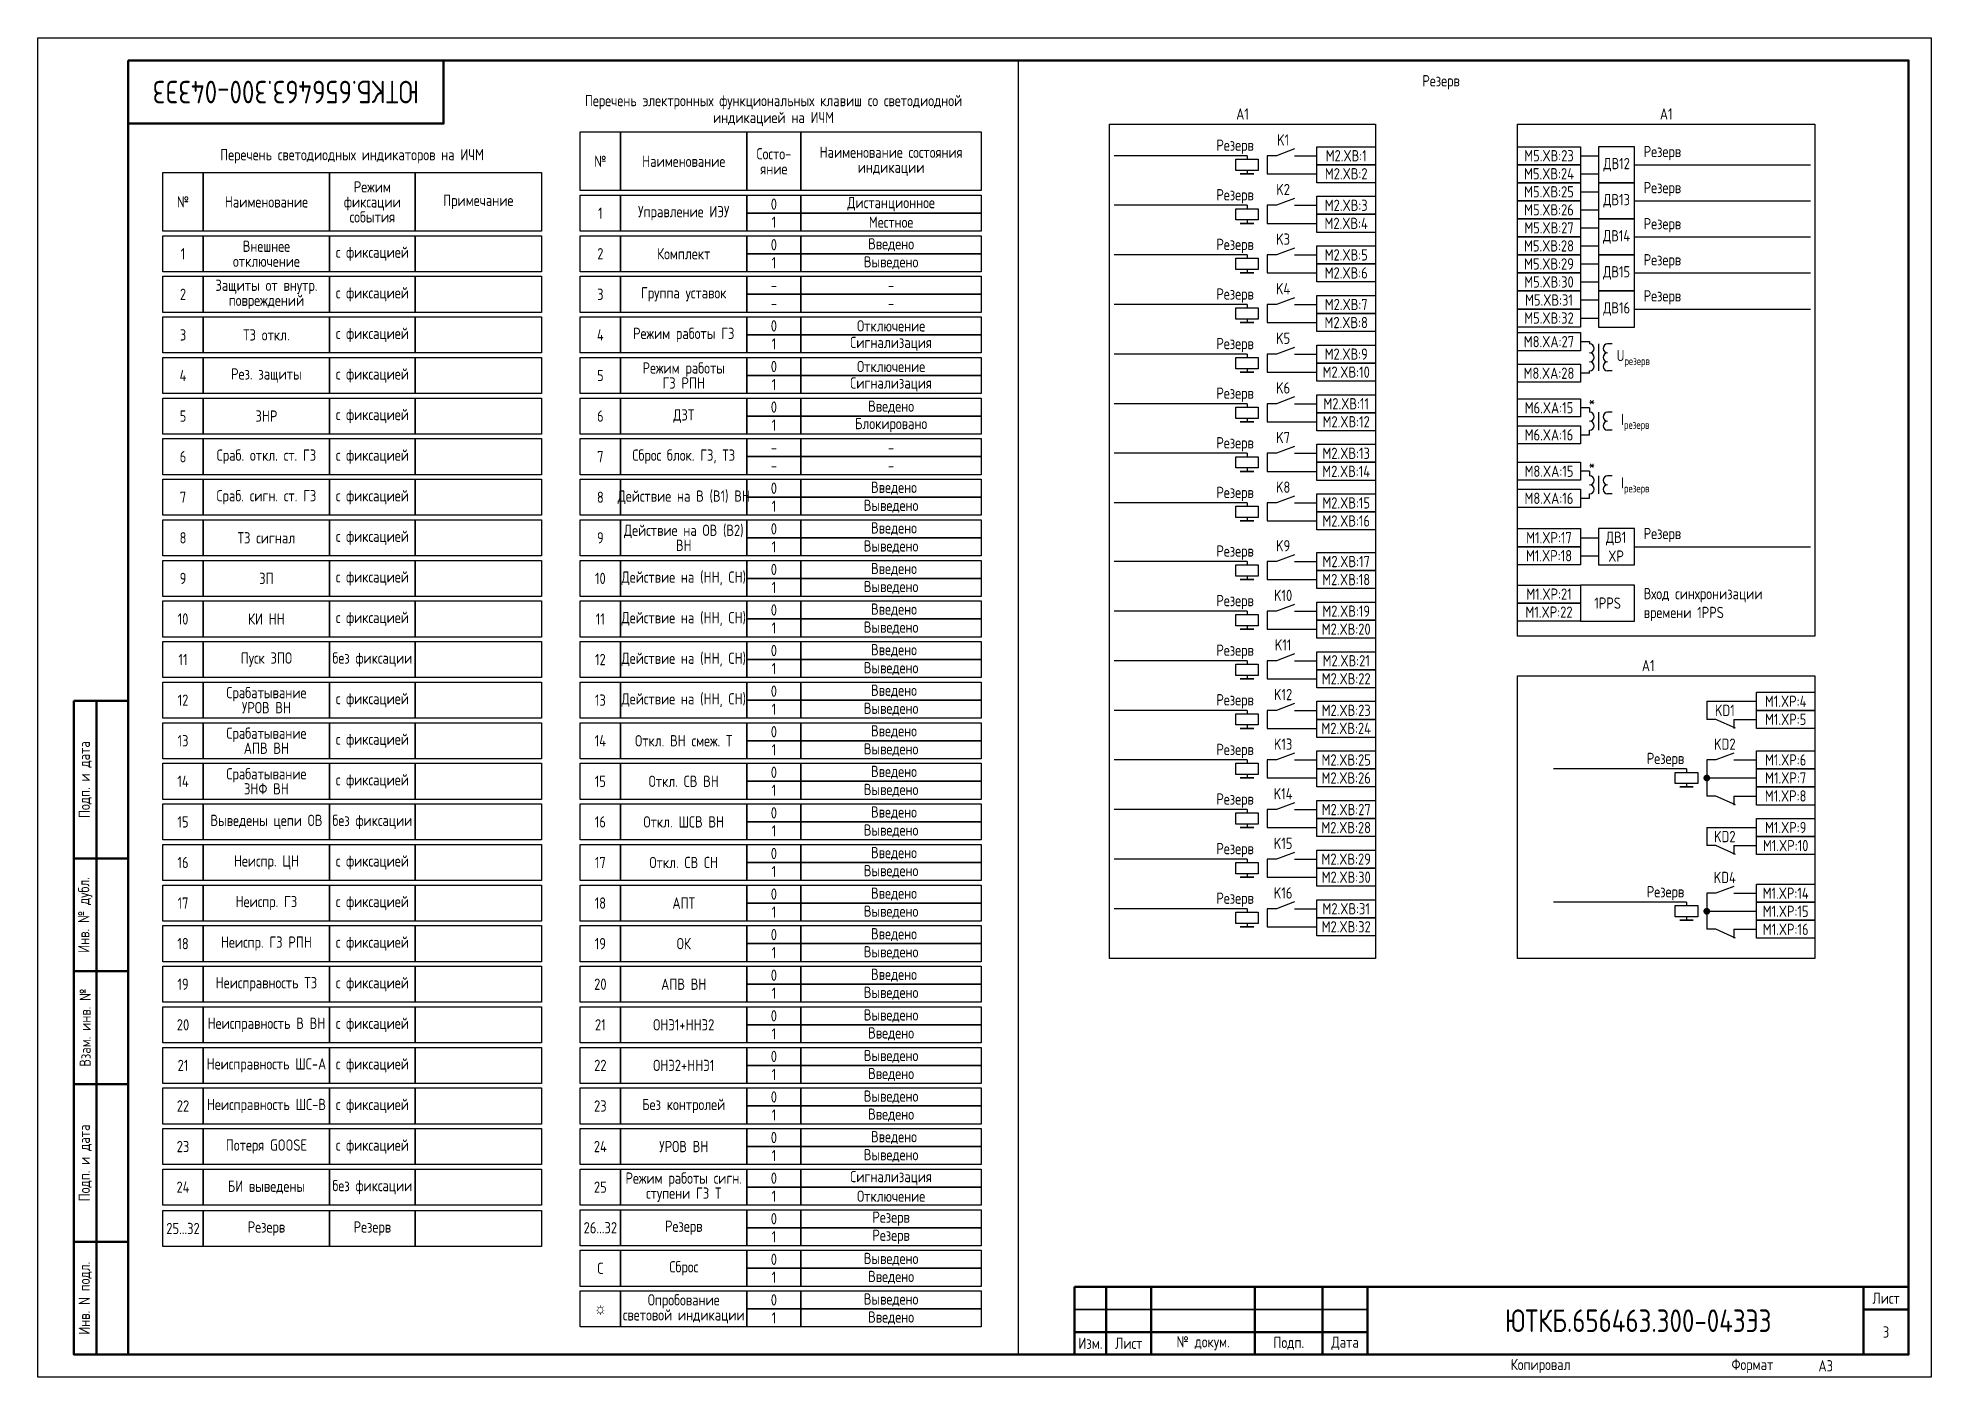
# Model space of a CAD drawing. Header units: millimetres. Extents: x -1117 to 4405, y -90 to 586.
# Drawn here: x 840 to 1260, y 0 to 297 of the extents above; entities that cross this region are included whole.
import ezdxf

# ---------------------------------------------------------------- set-up
doc = ezdxf.new("R2010")
doc.units = ezdxf.units.MM
doc.styles.add('Gost type A_2.5', font='GOST_A.TTF', dxfattribs={"height": 2.5})
doc.styles.add('Gost_type_A', font='GOST_A.TTF')

msp = doc.modelspace()

# ---------------------------------------------------------------- texts
at = {"insert": (895, 285), "char_height": 5, "width": 70, "attachment_point": 5, "rotation": 180, "style": 'Gost_type_A'}
msp.add_mtext('ЮТКБ.656463.300-043Э3', dxfattribs=at)
at = {"style": 'Gost_type_A'}
for s, insert, char_height, width, attachment_point in [('Резерв', (1147.13, 285.56), 2.5, 27.8465, 7), ('Резерв', (1109.74, 272.87), 2.5, 31.0015, 6), ('K1', (1116.24, 274.37), 2.5, 5, 5), ('Резерв', (1196.23, 269.87), 2.5, 27.8465, 7), ('M2.XВ:1', (1130.24, 270.87), 2.5, 13, 5), ('M5.XВ:23', (1175.23, 270.87), 2.5, 14, 5), ('ДВ12', (1190.23, 268.87), 2.5, 7.9998, 5), ('K2', (1116.24, 263.37), 2.5, 5, 5), ('M2.XВ:2', (1130.24, 266.87), 2.5, 13, 5), ('M5.XВ:24', (1175.23, 266.87), 2.5, 14, 5), ('Резерв', (1196.23, 261.87), 2.5, 27.8465, 7), ('Резерв', (1109.74, 261.87), 2.5, 31.0015, 6), ('M2.XВ:3', (1130.24, 259.87), 2.5, 13, 5), ('M5.XВ:25', (1175.23, 262.87), 2.5, 14, 5), ('ДВ13', (1190.23, 260.87), 2.5, 7.9998, 5), ('M2.XВ:4', (1130.24, 255.87), 2.5, 13, 5), ('M5.XВ:26', (1175.23, 258.87), 2.5, 14, 5), ('Резерв', (1196.23, 253.87), 2.5, 27.8465, 7), ('Резерв', (1109.74, 250.87), 2.5, 31.0015, 6), ('K3', (1116.24, 252.37), 2.5, 5, 5), ('M5.XВ:28', (1175.23, 250.87), 2.5, 14, 5), ('M5.XВ:27', (1175.23, 254.87), 2.5, 14, 5), ('ДВ14', (1190.23, 252.87), 2.5, 7.9998, 5), ('M2.XВ:5', (1130.24, 248.87), 2.5, 13, 5), ('M5.XВ:29', (1175.23, 246.87), 2.5, 14, 5), ('Резерв', (1196.23, 245.87), 2.5, 27.8465, 7), ('M2.XВ:6', (1130.24, 244.87), 2.5, 13, 5), ('M5.XВ:30', (1175.23, 242.87), 2.5, 14, 5), ('ДВ15', (1190.23, 244.87), 2.5, 7.9998, 5), ('Резерв', (1109.74, 239.87), 2.5, 31.0015, 6), ('K4', (1116.24, 241.37), 2.5, 5, 5), ('M5.XВ:31', (1175.23, 238.87), 2.5, 14, 5), ('Резерв', (1196.23, 237.87), 2.5, 27.8465, 7), ('M2.XВ:7', (1130.24, 237.87), 2.5, 13, 5), ('M5.XВ:32', (1175.23, 234.87), 2.5, 14, 5), ('ДВ16', (1190.23, 236.87), 2.5, 7.9998, 5), ('K5', (1116.24, 230.37), 2.5, 5, 5), ('M2.XВ:8', (1130.24, 233.87), 2.5, 13, 5), ('Резерв', (1109.74, 228.87), 2.5, 31.0015, 6), ('M2.XВ:9', (1130.24, 226.87), 2.5, 13, 5), ('M8.XA:27', (1175.22, 229.63), 2.5, 14.018, 5), ('\\A1;U{\\H0.7x;\\S^ резерв;}', (1190.23, 226.13), 2.5, 12, 4), ('M2.XВ:10', (1130.24, 222.87), 2.5, 13, 5), ('M8.XA:28', (1175.22, 222.63), 2.5, 14.018, 5), ('Резерв', (1109.74, 217.87), 2.5, 31.0015, 6), ('K6', (1116.24, 219.37), 2.5, 5, 5), ('M2.XВ:11', (1130.24, 215.87), 2.5, 13, 5), ('M6.XA:15', (1175.23, 214.97), 2.5, 14, 5), ('*', (1184.73, 216.47), 2.5, 3, 5), ('M2.XВ:12', (1130.24, 211.87), 2.5, 13, 5), ('M6.XA:16', (1175.22, 208.96), 2.5, 14.018, 5), ('\\A1;I{\\H0.7x;\\S^ резерв;}', (1191.23, 211.97), 2.5, 8, 4), ('Резерв', (1109.74, 206.87), 2.5, 31.0015, 6), ('K7', (1116.24, 208.37), 2.5, 5, 5), ('M2.XВ:13', (1130.24, 204.87), 2.5, 13, 5), ('M2.XВ:14', (1130.24, 200.87), 2.5, 13, 5), ('M8.XA:15', (1175.23, 200.89), 2.5, 14, 5), ('*', (1184.73, 202.39), 2.5, 3, 5), ('Резерв', (1109.74, 195.87), 2.5, 31.0015, 6), ('K8', (1116.24, 197.37), 2.5, 5, 5), ('\\A1;I{\\H0.7x;\\S^ резерв;}', (1191.23, 197.89), 2.5, 8, 4), ('M2.XВ:15', (1130.24, 193.87), 2.5, 13, 5), ('M8.XA:16', (1175.22, 194.89), 2.5, 14.018, 5), ('M2.XВ:16', (1130.24, 189.87), 2.5, 13, 5), ('K9', (1116.24, 184.37), 2.5, 5, 5), ('M1.XP:17', (1175.23, 186.16), 2.5, 14, 5), ('ДВ1 XP', (1190.11, 184.16), 2.5, 7.7588, 5), ('Резерв', (1196.23, 185.16), 2.5, 37, 7), ('Резерв', (1109.74, 182.87), 2.5, 31.0015, 6), ('M2.XВ:17', (1130.24, 180.87), 2.5, 13, 5), ('M1.XP:18', (1175.23, 182.16), 2.5, 14, 5), ('M2.XВ:18', (1130.24, 176.87), 2.5, 13, 5), ('Резерв', (1109.74, 171.87), 2.5, 31.0015, 6), ('K10', (1116.24, 173.37), 2.5, 5, 5), ('M1.XP:21', (1175.23, 173.65), 2.5, 14, 5), ('1PPS', (1188.23, 171.65), 2.5, 12, 5), ('Вход синхронизации\\Pвремени 1PPS', (1196.23, 167.65), 2.5, 35.9749, 7), ('M2.XВ:19', (1130.24, 169.87), 2.5, 13, 5), ('M1.XP:22', (1175.23, 169.65), 2.5, 14, 5), ('M2.XВ:20', (1130.24, 165.87), 2.5, 13, 5), ('Резерв', (1109.74, 160.87), 2.5, 31.0015, 6), ('K11', (1116.24, 162.37), 2.5, 5, 5), ('M2.XВ:21', (1130.24, 158.87), 2.5, 13, 5), ('M2.XВ:22', (1130.24, 154.87), 2.5, 13, 5), ('Резерв', (1109.74, 149.87), 2.5, 31.0015, 6), ('K12', (1116.24, 151.37), 2.5, 5, 5), ('M2.XВ:23', (1130.24, 147.87), 2.5, 13, 5), ('KD1', (1214.23, 147.87), 2.5, 8, 5), ('M1.XP:4', (1227.73, 149.88), 2.5, 13, 5), ('M1.XP:5', (1227.73, 145.88), 2.5, 13, 5), ('M2.XВ:24', (1130.24, 143.87), 2.5, 13, 5), ('Резерв', (1109.74, 138.87), 2.5, 31.0015, 6), ('K13', (1116.24, 140.37), 2.5, 5, 5), ('KD2', (1214.23, 140.37), 2.5, 8, 5), ('M2.XВ:25', (1130.24, 136.87), 2.5, 13, 5), ('M1.XP:6', (1227.73, 136.88), 2.5, 13, 5), ('K14', (1116.24, 129.37), 2.5, 5, 5), ('M2.XВ:26', (1130.24, 132.87), 2.5, 13, 5), ('M1.XP:7', (1227.73, 132.88), 2.5, 13, 5), ('Резерв', (1109.74, 127.87), 2.5, 31.0015, 6), ('M2.XВ:27', (1130.24, 125.87), 2.5, 13, 5), ('M1.XP:8', (1227.73, 128.88), 2.5, 13, 5), ('M2.XВ:28', (1130.24, 121.87), 2.5, 13, 5), ('M1.XP:9', (1227.73, 121.88), 2.5, 13, 5), ('Резерв', (1109.74, 116.87), 2.5, 31.0015, 6), ('K15', (1116.24, 118.37), 2.5, 5, 5), ('KD2', (1214.23, 119.87), 2.5, 8, 5), ('M1.XP:10', (1227.73, 117.88), 2.5, 13, 5), ('M2.XВ:29', (1130.24, 114.87), 2.5, 13, 5), ('M2.XВ:30', (1130.24, 110.87), 2.5, 13, 5), ('KD4', (1214.23, 110.81), 2.5, 8, 5), ('Резерв', (1109.74, 105.87), 2.5, 31.0015, 6), ('K16', (1116.24, 107.37), 2.5, 5, 5), ('M2.XВ:31', (1130.24, 103.87), 2.5, 13, 5), ('M1.XP:14', (1227.73, 107.31), 2.5, 13, 5), ('M2.XВ:32', (1130.24, 99.87), 2.5, 13, 5), ('M1.XP:15', (1227.73, 103.31), 2.5, 13, 5), ('M1.XP:16', (1227.73, 99.31), 2.5, 13, 5), ('ЮТКБ.656463.300-043Э3', (1195, 12.5), 5, 120, 5), ('3', (1250, 10), 2.5, 10, 5), ('A3', (1235, 2.5), 2.5, 20, 4)]:
    msp.add_mtext(s, dxfattribs=dict(at, insert=insert, char_height=char_height, width=width, attachment_point=attachment_point))
at = {"char_height": 2.5}
for s, insert, width, attachment_point, line_spacing_factor, style in [('Перечень электронных функциональных клавиш со светодиодной индикацией на ИЧМ', (1003.2, 277.41), 89, 8, 0.9, 'Gost_type_A'), ('A1', (1107.24, 278.87), 59, 8, 0.9, 'Gost_type_A'), ('A1', (1201.23, 278.87), 66, 8, 0.9, 'Gost_type_A'), ('Перечень светодиодных индикаторов на ИЧМ', (909.7, 269.17), 84, 8, 0.9, 'Gost_type_A'), ('№ ', (964.78, 269.63), 9, 5, 0.8, 'Gost_type_A'), ('Наименование ', (983.28, 269.63), 28, 5, 0.8, 'Gost_type_A'), ('Состо- яние', (1003.28, 269.63), 12, 5, 0.8, 'Gost_type_A'), ('Наименование состояния индикации', (1029.28, 269.63), 40, 5, 0.8, 'Gost_type_A'), ('Режим\\Pфиксации события', (914.2, 260.63), 19, 5, 0.8, 'Gost_type_A'), ('№ ', (872.2, 260.63), 9, 5, 0.8, 'Gost_type_A'), ('Наименование ', (890.7, 260.63), 28, 5, 0.8, 'Gost_type_A'), ('Примечание', (937.7, 260.63), 28, 5, 0.8, 'Gost_type_A'), ('0', (1003.28, 260.13), 12, 5, 0.8, 'Gost_type_A'), ('Дистанционное', (1029.28, 260.13), 40, 5, 0.8, 'Gost_type_A'), ('1', (964.78, 258.13), 9, 5, 0.8, 'Gost_type_A'), ('Управление ИЭУ', (983.28, 258.13), 28, 5, 0.8, 'Gost_type_A'), ('1', (1003.28, 256.13), 12, 5, 0.8, 'Gost_type_A'), ('Местное', (1029.28, 256.13), 40, 5, 0.8, 'Gost_type_A'), ('Внешнее\\Pотключение ', (890.7, 249.13), 28, 5, 0.8, 'Gost_type_A'), ('0', (1003.28, 251.13), 12, 5, 0.8, 'Gost_type_A'), ('Введено', (1029.28, 251.13), 40, 5, 0.8, 'Gost_type_A'), ('1', (872.2, 249.13), 9, 5, 0.8, 'Gost_type_A'), ('с фиксацией', (914.2, 249.13), 19, 5, 0.8, 'Gost_type_A'), ('2', (964.78, 249.13), 9, 5, 0.8, 'Gost_type_A'), ('Комплект', (983.28, 249.13), 28, 5, 0.8, 'Gost_type_A'), ('1', (1003.28, 247.13), 12, 5, 0.8, 'Gost_type_A'), ('Выведено', (1029.28, 247.13), 40, 5, 0.8, 'Gost_type_A'), ('2', (872.2, 240.13), 9, 5, 0.8, 'Gost_type_A'), ('Защиты от внутр. повреждений', (890.7, 240.13), 28, 5, 0.8, 'Gost_type_A'), ('с фиксацией', (914.2, 240.13), 19, 5, 0.8, 'Gost_type_A'), ('3', (964.78, 240.13), 9, 5, 0.8, 'Gost_type_A'), ('Группа уставок', (983.28, 240.13), 28, 5, 0.8, 'Gost_type_A'), ('-', (1003.28, 242.13), 12, 5, 0.8, 'Gost_type_A'), ('-', (1029.28, 242.13), 40, 5, 0.8, 'Gost_type_A'), ('-', (1003.28, 238.13), 12, 5, 0.8, 'Gost_type_A'), ('-', (1029.28, 238.13), 40, 5, 0.8, 'Gost_type_A'), ('3', (872.2, 231.13), 9, 5, 0.8, 'Gost_type_A'), ('ТЗ откл.', (890.7, 231.13), 28, 5, 0.8, 'Gost_type_A'), ('с фиксацией', (914.2, 231.13), 19, 5, 0.8, 'Gost_type_A'), ('4', (964.78, 231.13), 9, 5, 0.8, 'Gost_type_A'), ('Режим работы ГЗ', (983.28, 231.13), 28, 5, 0.8, 'Gost_type_A'), ('0', (1003.28, 233.13), 12, 5, 0.8, 'Gost_type_A'), ('Отключение', (1029.28, 233.13), 40, 5, 0.8, 'Gost_type_A'), ('1', (1003.28, 229.13), 12, 5, 0.8, 'Gost_type_A'), ('Сигнализация', (1029.28, 229.13), 40, 5, 0.8, 'Gost_type_A'), ('4', (872.2, 222.13), 9, 5, 0.8, 'Gost_type_A'), ('Рез. защиты ', (890.7, 222.13), 28, 5, 0.8, 'Gost_type_A'), ('с фиксацией', (914.2, 222.13), 19, 5, 0.8, 'Gost_type_A'), ('5', (964.78, 222.13), 9, 5, 0.8, 'Gost_type_A'), ('Режим работы \\PГЗ РПН', (983.28, 222.13), 28, 5, 0.8, 'Gost type A_2.5'), ('0', (1003.28, 224.13), 12, 5, 0.8, 'Gost_type_A'), ('Отключение', (1029.28, 224.13), 40, 5, 0.8, 'Gost_type_A'), ('1', (1003.28, 220.13), 12, 5, 0.8, 'Gost_type_A'), ('Сигнализация', (1029.28, 220.13), 40, 5, 0.8, 'Gost_type_A'), ('5', (872.2, 213.13), 9, 5, 0.8, 'Gost_type_A'), ('ЗНР', (890.7, 213.13), 28, 5, 0.8, 'Gost_type_A'), ('с фиксацией', (914.2, 213.13), 19, 5, 0.8, 'Gost_type_A'), ('6', (964.78, 213.13), 9, 5, 0.8, 'Gost_type_A'), ('ДЗТ', (983.28, 213.13), 28, 5, 0.8, 'Gost type A_2.5'), ('0', (1003.28, 215.13), 12, 5, 0.8, 'Gost_type_A'), ('Введено', (1029.28, 215.13), 40, 5, 0.8, 'Gost_type_A'), ('1', (1003.28, 211.13), 12, 5, 0.8, 'Gost_type_A'), ('Блокировано', (1029.28, 211.13), 40, 5, 0.8, 'Gost_type_A'), ('-', (1003.28, 206.13), 12, 5, 0.8, 'Gost_type_A'), ('-', (1029.28, 206.13), 40, 5, 0.8, 'Gost_type_A'), ('6', (872.2, 204.13), 9, 5, 0.8, 'Gost_type_A'), ('Сраб. откл. ст. ГЗ', (890.7, 204.13), 28, 5, 0.8, 'Gost_type_A'), ('с фиксацией', (914.2, 204.13), 19, 5, 0.8, 'Gost_type_A'), ('7', (964.78, 204.13), 9, 5, 0.8, 'Gost_type_A'), ('Сброс блок. ГЗ, ТЗ', (983.28, 204.13), 28, 5, 0.8, 'Gost type A_2.5'), ('-', (1003.28, 202.13), 12, 5, 0.8, 'Gost_type_A'), ('-', (1029.28, 202.13), 40, 5, 0.8, 'Gost_type_A'), ('0', (1003.28, 197.13), 12, 5, 0.8, 'Gost_type_A'), (' Введено', (1029.28, 197.13), 40, 5, 0.8, 'Gost_type_A'), ('7', (872.2, 195.13), 9, 5, 0.8, 'Gost_type_A'), ('Сраб. сигн. ст. ГЗ', (890.7, 195.13), 28, 5, 0.8, 'Gost_type_A'), ('с фиксацией', (914.2, 195.13), 19, 5, 0.8, 'Gost_type_A'), ('8', (964.78, 195.13), 9, 5, 0.8, 'Gost_type_A'), ('Действие на В (В1) ВН', (983.28, 195.13), 28, 5, 0.8, 'Gost_type_A'), ('1', (1003.28, 193.13), 12, 5, 0.8, 'Gost_type_A'), ('Выведено', (1029.28, 193.13), 40, 5, 0.8, 'Gost_type_A'), ('Действие на ОВ (В2) ВН', (983.28, 186.13), 28, 5, 0.8, 'Gost_type_A'), ('0', (1003.28, 188.13), 12, 5, 0.8, 'Gost_type_A'), (' Введено', (1029.28, 188.13), 40, 5, 0.8, 'Gost_type_A'), ('8', (872.2, 186.13), 9, 5, 0.8, 'Gost_type_A'), ('ТЗ сигнал', (890.7, 186.13), 28, 5, 0.8, 'Gost_type_A'), ('с фиксацией', (914.2, 186.13), 19, 5, 0.8, 'Gost_type_A'), ('9', (964.78, 186.13), 9, 5, 0.8, 'Gost_type_A'), ('1', (1003.28, 184.13), 12, 5, 0.8, 'Gost_type_A'), ('Выведено', (1029.28, 184.13), 40, 5, 0.8, 'Gost_type_A'), ('9', (872.2, 177.13), 9, 5, 0.8, 'Gost_type_A'), ('ЗП', (890.7, 177.13), 28, 5, 0.8, 'Gost_type_A'), ('с фиксацией', (914.2, 177.13), 19, 5, 0.8, 'Gost_type_A'), ('10', (964.78, 177.13), 9, 5, 0.8, 'Gost_type_A'), ('Действие на (НН, СН)', (983.28, 177.13), 28, 5, 0.8, 'Gost_type_A'), ('0', (1003.28, 179.13), 12, 5, 0.8, 'Gost_type_A'), ('Выведено', (1029.28, 175.13), 40, 5, 0.8, 'Gost_type_A'), (' Введено', (1029.28, 179.13), 40, 5, 0.8, 'Gost_type_A'), ('1', (1003.28, 175.13), 12, 5, 0.8, 'Gost_type_A'), ('10', (872.2, 168.13), 9, 5, 0.8, 'Gost_type_A'), ('КИ НН', (890.7, 168.13), 28, 5, 0.8, 'Gost_type_A'), ('с фиксацией', (914.2, 168.13), 19, 5, 0.8, 'Gost_type_A'), ('11', (964.78, 168.13), 9, 5, 0.8, 'Gost_type_A'), ('Действие на (НН, СН)', (983.28, 168.13), 28, 5, 0.8, 'Gost_type_A'), ('0', (1003.28, 170.13), 12, 5, 0.8, 'Gost_type_A'), (' Введено', (1029.28, 170.13), 40, 5, 0.8, 'Gost_type_A'), ('1', (1003.28, 166.13), 12, 5, 0.8, 'Gost_type_A'), ('Выведено', (1029.28, 166.13), 40, 5, 0.8, 'Gost_type_A'), ('11', (872.2, 159.13), 9, 5, 0.8, 'Gost_type_A'), ('Пуск ЗПО', (890.7, 159.13), 28, 5, 0.8, 'Gost_type_A'), ('без фиксации', (914.2, 159.13), 19, 5, 0.8, 'Gost_type_A'), ('12', (964.78, 159.13), 9, 5, 0.8, 'Gost_type_A'), ('Действие на (НН, СН)', (983.28, 159.13), 28, 5, 0.8, 'Gost_type_A'), ('0', (1003.28, 161.13), 12, 5, 0.8, 'Gost_type_A'), (' Введено', (1029.28, 161.13), 40, 5, 0.8, 'Gost_type_A'), ('1', (1003.28, 157.13), 12, 5, 0.8, 'Gost_type_A'), ('Выведено', (1029.28, 157.13), 40, 5, 0.8, 'Gost_type_A'), ('A1', (1197.23, 156.54), 74.0002, 8, 0.9, 'Gost_type_A'), ('12', (872.2, 150.13), 9, 5, 0.8, 'Gost_type_A'), ('Срабатывание\\PУРОВ ВН', (890.7, 150.13), 28, 5, 0.8, 'Gost_type_A'), ('с фиксацией', (914.2, 150.13), 19, 5, 0.8, 'Gost_type_A'), ('13', (964.78, 150.13), 9, 5, 0.8, 'Gost_type_A'), ('Действие на (НН, СН)', (983.28, 150.13), 28, 5, 0.8, 'Gost_type_A'), ('0', (1003.28, 152.13), 12, 5, 0.8, 'Gost_type_A'), (' Введено', (1029.28, 152.13), 40, 5, 0.8, 'Gost_type_A'), ('1', (1003.28, 148.13), 12, 5, 0.8, 'Gost_type_A'), ('Выведено', (1029.28, 148.13), 40, 5, 0.8, 'Gost_type_A'), ('Срабатывание\\PАПВ ВН', (890.7, 141.13), 28, 5, 0.8, 'Gost_type_A'), ('0', (1003.28, 143.13), 12, 5, 0.8, 'Gost_type_A'), (' Введено', (1029.28, 143.13), 40, 5, 0.8, 'Gost_type_A'), ('13', (872.2, 141.13), 9, 5, 0.8, 'Gost_type_A'), ('с фиксацией', (914.2, 141.13), 19, 5, 0.8, 'Gost_type_A'), ('14', (964.78, 141.13), 9, 5, 0.8, 'Gost_type_A'), ('Откл. ВН смеж. Т', (983.28, 141.13), 28, 5, 0.8, 'Gost type A_2.5'), ('1', (1003.28, 139.13), 12, 5, 0.8, 'Gost_type_A'), ('Выведено', (1029.28, 139.13), 40, 5, 0.8, 'Gost_type_A'), ('Срабатывание\\PЗНФ ВН', (890.7, 132.13), 28, 5, 0.8, 'Gost_type_A'), ('0', (1003.28, 134.13), 12, 5, 0.8, 'Gost_type_A'), (' Введено', (1029.28, 134.13), 40, 5, 0.8, 'Gost_type_A'), ('Резерв', (1205.23, 136.87), 37, 6, 0.8, 'Gost_type_A'), ('14', (872.2, 132.13), 9, 5, 0.8, 'Gost_type_A'), ('с фиксацией', (914.2, 132.13), 19, 5, 0.8, 'Gost_type_A'), ('15', (964.78, 132.13), 9, 5, 0.8, 'Gost_type_A'), ('Откл. СВ ВН', (983.28, 132.13), 28, 5, 0.8, 'Gost_type_A'), ('1', (1003.28, 130.13), 12, 5, 0.8, 'Gost_type_A'), ('Выведено', (1029.28, 130.13), 40, 5, 0.8, 'Gost_type_A'), ('0', (1003.28, 125.13), 12, 5, 0.8, 'Gost_type_A'), (' Введено', (1029.28, 125.13), 40, 5, 0.8, 'Gost_type_A'), ('15', (872.2, 123.13), 9, 5, 0.8, 'Gost_type_A'), ('Выведены цепи ОВ', (890.7, 123.13), 28, 5, 0.8, 'Gost_type_A'), ('без фиксации', (914.2, 123.13), 19, 5, 0.8, 'Gost_type_A'), ('16', (964.78, 123.13), 9, 5, 0.8, 'Gost_type_A'), ('Откл. ШСВ ВН', (983.28, 123.13), 28, 5, 0.8, 'Gost_type_A'), ('1', (1003.28, 121.13), 12, 5, 0.8, 'Gost_type_A'), ('Выведено', (1029.28, 121.13), 40, 5, 0.8, 'Gost_type_A'), ('16', (872.2, 114.13), 9, 5, 0.8, 'Gost_type_A'), ('Неиспр. ЦН', (890.7, 114.13), 28, 5, 0.8, 'Gost_type_A'), ('с фиксацией', (914.2, 114.13), 19, 5, 0.8, 'Gost_type_A'), ('17', (964.78, 114.13), 9, 5, 0.8, 'Gost_type_A'), ('Откл. СВ СН', (983.28, 114.13), 28, 5, 0.8, 'Gost_type_A'), ('0', (1003.28, 116.13), 12, 5, 0.8, 'Gost_type_A'), ('Выведено', (1029.28, 112.13), 40, 5, 0.8, 'Gost_type_A'), (' Введено', (1029.28, 116.13), 40, 5, 0.8, 'Gost_type_A'), ('1', (1003.28, 112.13), 12, 5, 0.8, 'Gost_type_A'), ('17', (872.2, 105.13), 9, 5, 0.8, 'Gost_type_A'), ('Неиспр. ГЗ ', (890.7, 105.13), 28, 5, 0.8, 'Gost_type_A'), ('с фиксацией', (914.2, 105.13), 19, 5, 0.8, 'Gost_type_A'), ('18', (964.78, 105.13), 9, 5, 0.8, 'Gost_type_A'), ('АПТ', (983.28, 105.13), 28, 5, 0.8, 'Gost type A_2.5'), ('0', (1003.28, 107.13), 12, 5, 0.8, 'Gost_type_A'), (' Введено', (1029.28, 107.13), 40, 5, 0.8, 'Gost_type_A'), ('Резерв', (1205.23, 107.31), 37, 6, 0.8, 'Gost_type_A'), ('1', (1003.28, 103.13), 12, 5, 0.8, 'Gost_type_A'), ('Выведено', (1029.28, 103.13), 40, 5, 0.8, 'Gost_type_A'), ('18', (872.2, 96.13), 9, 5, 0.8, 'Gost_type_A'), ('Неиспр. ГЗ РПН', (890.7, 96.13), 28, 5, 0.8, 'Gost_type_A'), ('с фиксацией', (914.2, 96.13), 19, 5, 0.8, 'Gost_type_A'), ('19', (964.78, 96.13), 9, 5, 0.8, 'Gost_type_A'), ('ОК', (983.28, 96.13), 28, 5, 0.8, 'Gost type A_2.5'), ('0', (1003.28, 98.13), 12, 5, 0.8, 'Gost_type_A'), (' Введено', (1029.28, 98.13), 40, 5, 0.8, 'Gost_type_A'), ('1', (1003.28, 94.13), 12, 5, 0.8, 'Gost_type_A'), ('Выведено', (1029.28, 94.13), 40, 5, 0.8, 'Gost_type_A'), ('19', (872.2, 87.13), 9, 5, 0.8, 'Gost_type_A'), ('Неисправность ТЗ', (890.7, 87.13), 28, 5, 0.8, 'Gost_type_A'), ('с фиксацией', (914.2, 87.13), 19, 5, 0.8, 'Gost_type_A'), ('20', (964.78, 87.13), 9, 5, 0.8, 'Gost_type_A'), ('АПВ ВН', (983.28, 87.13), 28, 5, 0.8, 'Gost type A_2.5'), ('0', (1003.28, 89.13), 12, 5, 0.8, 'Gost_type_A'), (' Введено', (1029.28, 89.13), 40, 5, 0.8, 'Gost_type_A'), ('1', (1003.28, 85.13), 12, 5, 0.8, 'Gost_type_A'), ('Выведено', (1029.28, 85.13), 40, 5, 0.8, 'Gost_type_A'), ('0', (1003.28, 80.13), 12, 5, 0.8, 'Gost_type_A'), ('Выведено', (1029.28, 80.13), 40, 5, 0.8, 'Gost_type_A'), ('20', (872.2, 78.13), 9, 5, 0.8, 'Gost_type_A'), ('Неисправность В ВН', (890.7, 78.13), 28, 5, 0.8, 'Gost_type_A'), ('с фиксацией', (914.2, 78.13), 19, 5, 0.8, 'Gost_type_A'), ('21', (964.78, 78.13), 9, 5, 0.8, 'Gost_type_A'), ('ОНЭ1+ННЭ2', (983.28, 78.13), 28, 5, 0.8, 'Gost type A_2.5'), ('1', (1003.28, 76.13), 12, 5, 0.8, 'Gost_type_A'), ('Введено', (1029.28, 76.13), 40, 5, 0.8, 'Gost_type_A'), ('0', (1003.28, 71.13), 12, 5, 0.8, 'Gost_type_A'), ('Выведено', (1029.28, 71.13), 40, 5, 0.8, 'Gost_type_A'), ('21', (872.2, 69.13), 9, 5, 0.8, 'Gost_type_A'), ('Неисправность ШС-А', (890.7, 69.13), 28, 5, 0.8, 'Gost_type_A'), ('с фиксацией', (914.2, 69.13), 19, 5, 0.8, 'Gost_type_A'), ('22', (964.78, 69.13), 9, 5, 0.8, 'Gost_type_A'), ('ОНЭ2+ННЭ1', (983.28, 69.13), 28, 5, 0.8, 'Gost type A_2.5'), ('1', (1003.28, 67.13), 12, 5, 0.8, 'Gost_type_A'), ('Введено', (1029.28, 67.13), 40, 5, 0.8, 'Gost_type_A'), ('0', (1003.28, 62.13), 12, 5, 0.8, 'Gost_type_A'), ('Выведено', (1029.28, 62.13), 40, 5, 0.8, 'Gost_type_A'), ('22', (872.2, 60.13), 9, 5, 0.8, 'Gost_type_A'), ('Неисправность ШС-В', (890.7, 60.13), 28, 5, 0.8, 'Gost_type_A'), ('с фиксацией', (914.2, 60.13), 19, 5, 0.8, 'Gost_type_A'), ('23', (964.78, 60.13), 9, 5, 0.8, 'Gost_type_A'), ('Без контролей', (983.28, 60.13), 28, 5, 0.8, 'Gost type A_2.5'), ('1', (1003.28, 58.13), 12, 5, 0.8, 'Gost_type_A'), ('Введено', (1029.28, 58.13), 40, 5, 0.8, 'Gost_type_A'), ('23', (872.2, 51.13), 9, 5, 0.8, 'Gost_type_A'), ('Потеря GOOSE', (890.7, 51.13), 28, 5, 0.8, 'Gost_type_A'), ('с фиксацией', (914.2, 51.13), 19, 5, 0.8, 'Gost_type_A'), ('24', (964.78, 51.13), 9, 5, 0.8, 'Gost_type_A'), ('УРОВ ВН', (983.28, 51.13), 28, 5, 0.8, 'Gost type A_2.5'), ('0', (1003.28, 53.13), 12, 5, 0.8, 'Gost_type_A'), ('Выведено', (1029.28, 49.13), 40, 5, 0.8, 'Gost_type_A'), (' Введено', (1029.28, 53.13), 40, 5, 0.8, 'Gost_type_A'), ('1', (1003.28, 49.13), 12, 5, 0.8, 'Gost_type_A'), ('24', (872.2, 42.13), 9, 5, 0.8, 'Gost_type_A'), ('БИ выведены ', (890.7, 42.13), 28, 5, 0.8, 'Gost_type_A'), ('без фиксации', (914.2, 42.13), 19, 5, 0.8, 'Gost_type_A'), ('25', (964.78, 42.13), 9, 5, 0.8, 'Gost_type_A'), ('Режим работы сигн. ступени ГЗ Т', (983.28, 42.13), 28, 5, 0.8, 'Gost type A_2.5'), ('0', (1003.28, 44.13), 12, 5, 0.8, 'Gost_type_A'), ('Сигнализация', (1029.28, 44.13), 40, 5, 0.8, 'Gost_type_A'), ('1', (1003.28, 40.13), 12, 5, 0.8, 'Gost_type_A'), ('Отключение', (1029.28, 40.13), 40, 5, 0.8, 'Gost_type_A'), ('25...32', (872.2, 32.96), 9, 5, 0.8, 'Gost_type_A'), ('Резерв', (890.7, 32.96), 28, 5, 0.8, 'Gost_type_A'), ('Резерв', (914.2, 32.96), 19, 5, 0.8, 'Gost_type_A'), ('26...32', (964.78, 33.13), 9, 5, 0.8, 'Gost_type_A'), ('Резерв', (983.28, 33.13), 28, 5, 0.8, 'Gost_type_A'), ('0', (1003.28, 35.13), 12, 5, 0.8, 'Gost_type_A'), ('Резерв', (1029.28, 35.13), 40, 5, 0.8, 'Gost_type_A'), ('1', (1003.28, 31.13), 12, 5, 0.8, 'Gost_type_A'), ('Резерв', (1029.28, 31.13), 40, 5, 0.8, 'Gost_type_A'), ('C', (964.78, 24.13), 9, 5, 0.8, 'Gost_type_A'), ('Сброс', (983.28, 24.13), 28, 5, 0.8, 'Gost_type_A'), ('0', (1003.28, 26.13), 12, 5, 0.8, 'Gost_type_A'), ('Выведено', (1029.28, 26.13), 40, 5, 0.8, 'Gost_type_A'), ('1', (1003.28, 22.13), 12, 5, 0.8, 'Gost_type_A'), ('Введено', (1029.28, 22.13), 40, 5, 0.8, 'Gost_type_A'), ('Опробование световой индикации', (983.28, 15.13), 28, 5, 0.8, 'Gost_type_A'), ('0', (1003.28, 17.13), 12, 5, 0.8, 'Gost_type_A'), ('Выведено', (1029.28, 17.13), 40, 5, 0.8, 'Gost_type_A'), ('☼', (964.78, 15.13), 9, 5, 0.8, 'Gost_type_A'), ('1', (1003.28, 13.13), 12, 5, 0.8, 'Gost_type_A'), ('Введено', (1029.28, 13.13), 40, 5, 0.8, 'Gost_type_A')]:
    msp.add_mtext(s, dxfattribs=dict(at, insert=insert, width=width, attachment_point=attachment_point, line_spacing_factor=line_spacing_factor, style=style))

# ---------------------------------------------------------------- blocks, each defined once
blk = doc.blocks.new('Штамп угловой верхний')
at = {"lineweight": 50}
blk.add_lwpolyline([(0, 0), (70, 0), (70, -14), (0, -14)], close=True, dxfattribs=at)
blk = doc.blocks.new('Формат_А3')
blk.add_lwpolyline([(-420, 297), (0, 297), (0, 0), (-420, 0)], close=True)
at = {"lineweight": 50}
blk.add_lwpolyline([(-400, 292), (-5, 292), (-5, 5), (-400, 5)], close=True, dxfattribs=at)
blk = doc.blocks.new('Штамп левый нижний')
at = {"lineweight": 50}
for points in [[(-12, 145), (-7, 145), (-7, 110), (-12, 110)], [(-7, 145), (0, 145), (0, 110), (-7, 110)], [(-12, 110), (-7, 110), (-7, 85), (-12, 85)], [(-7, 110), (0, 110), (0, 85), (-7, 85)], [(-12, 85), (-7, 85), (-7, 60), (-12, 60)], [(-7, 85), (0, 85), (0, 60), (-7, 60)], [(-12, 60), (-7, 60), (-7, 25), (-12, 25)], [(-7, 60), (0, 60), (0, 25), (-7, 25)], [(-12, 25), (-7, 25), (-7, 0), (-12, 0)], [(-7, 25), (0, 25), (0, 0), (-7, 0)]]:
    blk.add_lwpolyline(points, close=True, dxfattribs=at)
at = {"char_height": 2.5, "attachment_point": 5, "rotation": 90, "style": 'Gost_type_A'}
for s, insert, width in [('Подп. и дата', (-9.5, 127.5), 35), ('Инв. № дубл.', (-9.5, 97.5), 25), ('Взам. инв. №', (-9.5, 72.5), 25), ('Подп. и дата', (-9.5, 42.5), 35), ('Инв. N подл.', (-9.5, 12.5), 25)]:
    blk.add_mtext(s, dxfattribs=dict(at, insert=insert, width=width))
blk = doc.blocks.new('Штамп малый нижний')
at = {"lineweight": 50}
for points in [[(-185, 15), (-178, 15), (-178, 5), (-185, 5)], [(-178, 15), (-168, 15), (-168, 5), (-178, 5)], [(-168, 15), (-145, 15), (-145, 5), (-168, 5)], [(-145, 15), (-130, 15), (-130, 5), (-145, 5)], [(-130, 15), (-120, 15), (-120, 5), (-130, 5)], [(-120, 15), (-10, 15), (-10, 0), (-120, 0)], [(-10, 15), (0, 15), (0, 10), (-10, 10)], [(-10, 10), (0, 10), (0, 0), (-10, 0)], [(-185, 5), (-178, 5), (-178, 0), (-185, 0)], [(-178, 5), (-168, 5), (-168, 0), (-178, 0)], [(-168, 5), (-145, 5), (-145, 0), (-168, 0)], [(-145, 5), (-130, 5), (-130, 0), (-145, 0)], [(-130, 5), (-120, 5), (-120, 0), (-130, 0)]]:
    blk.add_lwpolyline(points, close=True, dxfattribs=at)
for points in [[(-185, 15), (-178, 15), (-178, 10), (-185, 10)], [(-178, 15), (-168, 15), (-168, 10), (-178, 10)], [(-168, 15), (-145, 15), (-145, 10), (-168, 10)], [(-145, 15), (-130, 15), (-130, 10), (-145, 10)], [(-130, 15), (-120, 15), (-120, 10), (-130, 10)], [(-185, 10), (-178, 10), (-178, 5), (-185, 5)], [(-178, 10), (-168, 10), (-168, 5), (-178, 5)], [(-168, 10), (-145, 10), (-145, 5), (-168, 5)], [(-145, 10), (-130, 10), (-130, 5), (-145, 5)], [(-130, 10), (-120, 10), (-120, 5), (-130, 5)]]:
    blk.add_lwpolyline(points, close=True)
at = {"char_height": 2.5, "style": 'Gost_type_A'}
for s, insert, width, attachment_point in [('Лист', (-5, 12.5), 10, 5), ('Изм.', (-181.5, 2.5), 7, 5), ('Лист', (-173, 2.5), 10, 5), ('№ докум.', (-156.5, 2.5), 23, 5), ('Подп.', (-137.5, 2.5), 15, 5), ('Дата', (-125, 2.5), 10, 5), ('Копировал', (-75, -2.53), 13.1202, 6), ('Формат', (-30, -2.53), 13.1202, 6)]:
    blk.add_mtext(s, dxfattribs=dict(at, insert=insert, width=width, attachment_point=attachment_point))
blk = doc.blocks.new('POINT')
at = {"const_width": 0.75}
blk.add_lwpolyline([(-0.375, 0, 1), (0.375, 0, 1)], format="xyb", close=True, dxfattribs=at)

# ---------------------------------------------------------------- linework, layer by layer
for p, q in [((1057.5, 292), (1057.5, 5)), ((1108.24, 270.87), (1078.74, 270.87)), ((1108.24, 270.87), (1108.24, 270.12)), ((1182.23, 270.87), (1186.23, 270.87)), ((1194.23, 268.87), (1233.23, 268.87)), ((1108.24, 267.62), (1108.24, 266.87)), ((1182.23, 266.87), (1186.23, 266.87)), ((1182.23, 262.87), (1186.23, 262.87)), ((1194.23, 260.87), (1233.23, 260.87)), ((1108.24, 259.87), (1078.74, 259.87)), ((1108.24, 259.87), (1108.24, 259.12)), ((1108.24, 256.62), (1108.24, 255.87)), ((1182.23, 258.87), (1186.23, 258.87)), ((1182.23, 254.87), (1186.23, 254.87)), ((1194.23, 252.87), (1233.23, 252.87)), ((1108.24, 248.87), (1078.74, 248.87)), ((1108.24, 248.87), (1108.24, 248.12)), ((1182.23, 250.87), (1186.23, 250.87)), ((1108.24, 245.62), (1108.24, 244.87)), ((1182.23, 246.87), (1186.23, 246.87)), ((1194.23, 244.87), (1233.23, 244.87)), ((1182.23, 242.87), (1186.23, 242.87)), ((1108.24, 237.87), (1078.74, 237.87)), ((1108.24, 237.87), (1108.24, 237.12)), ((1182.23, 238.87), (1186.23, 238.87)), ((1194.23, 236.87), (1233.23, 236.87)), ((1108.24, 234.62), (1108.24, 233.87)), ((1182.23, 234.87), (1186.23, 234.87)), ((1108.24, 226.87), (1078.74, 226.87)), ((1108.24, 226.87), (1108.24, 226.12)), ((1108.24, 223.62), (1108.24, 222.87)), ((1108.24, 215.87), (1078.74, 215.87)), ((1108.24, 215.87), (1108.24, 215.12)), ((1184.23, 214.97), (1182.23, 214.97)), ((1108.24, 212.62), (1108.24, 211.87)), ((1182.23, 208.97), (1184.23, 208.97)), ((1108.24, 204.87), (1078.74, 204.87)), ((1108.24, 204.87), (1108.24, 204.12)), ((1108.24, 201.62), (1108.24, 200.87)), ((1184.23, 200.89), (1182.23, 200.89)), ((1108.24, 193.87), (1078.74, 193.87)), ((1108.24, 193.87), (1108.24, 193.12)), ((1182.23, 194.89), (1184.23, 194.89)), ((1108.24, 190.62), (1108.24, 189.87)), ((1182.23, 186.16), (1186.23, 186.16)), ((1108.24, 180.87), (1078.74, 180.87)), ((1108.24, 180.87), (1108.24, 180.12)), ((1182.23, 182.16), (1186.23, 182.16)), ((1194.23, 184.16), (1233.23, 184.16)), ((1108.24, 177.62), (1108.24, 176.87)), ((1108.24, 169.87), (1078.74, 169.87)), ((1108.24, 169.87), (1108.24, 169.12)), ((1108.24, 166.62), (1108.24, 165.87)), ((1108.24, 158.87), (1078.74, 158.87)), ((1108.24, 158.87), (1108.24, 158.12)), ((1108.24, 155.62), (1108.24, 154.87)), ((1108.24, 147.87), (1078.74, 147.87)), ((1108.24, 147.87), (1108.24, 147.12)), ((1210.23, 149.87), (1210.23, 145.87)), ((1108.24, 144.62), (1108.24, 143.87)), ((1216.23, 145.87), (1216.23, 143.87)), ((1108.24, 136.87), (1078.74, 136.87)), ((1108.24, 136.87), (1108.24, 136.12)), ((1205.73, 134.88), (1176.23, 134.88)), ((1205.73, 134.88), (1205.73, 134.12)), ((1108.24, 133.62), (1108.24, 132.87)), ((1205.73, 131.62), (1205.73, 130.87)), ((1216.23, 128.87), (1216.23, 126.87)), ((1108.24, 125.87), (1078.74, 125.87)), ((1108.24, 125.87), (1108.24, 125.12)), ((1108.24, 122.62), (1108.24, 121.87)), ((1210.23, 121.87), (1210.23, 117.87)), ((1216.23, 117.87), (1216.23, 115.87)), ((1108.24, 114.87), (1078.74, 114.87)), ((1108.24, 114.87), (1108.24, 114.12)), ((1108.24, 111.62), (1108.24, 110.87)), ((1205.73, 105.31), (1176.23, 105.31)), ((1205.73, 105.31), (1205.73, 104.56)), ((1108.24, 103.87), (1078.74, 103.87)), ((1108.24, 103.87), (1108.24, 103.12)), ((1205.73, 102.06), (1205.73, 101.31)), ((1108.24, 100.62), (1108.24, 99.87)), ((1216.23, 99.31), (1216.23, 97.31))]:
    msp.add_line(p, q)
at = {"ltscale": 1.08}
for p, q in [((1114.74, 270.87), (1112.74, 270.87)), ((1112.74, 270.87), (1112.74, 266.87)), ((1118.74, 270.87), (1123.74, 270.87)), ((1112.74, 266.87), (1123.74, 266.87)), ((1114.74, 259.87), (1112.74, 259.87)), ((1112.74, 259.87), (1112.74, 255.87)), ((1118.74, 259.87), (1123.74, 259.87)), ((1112.74, 255.87), (1123.74, 255.87)), ((1114.74, 248.87), (1112.74, 248.87)), ((1112.74, 248.87), (1112.74, 244.87)), ((1118.74, 248.87), (1123.74, 248.87)), ((1112.74, 244.87), (1123.74, 244.87)), ((1114.74, 237.87), (1112.74, 237.87)), ((1112.74, 237.87), (1112.74, 233.87)), ((1118.74, 237.87), (1123.74, 237.87)), ((1112.74, 233.87), (1123.74, 233.87)), ((1114.74, 226.87), (1112.74, 226.87)), ((1112.74, 226.87), (1112.74, 222.87)), ((1118.74, 226.87), (1123.74, 226.87)), ((1112.74, 222.87), (1123.74, 222.87)), ((1114.74, 215.87), (1112.74, 215.87)), ((1112.74, 215.87), (1112.74, 211.87)), ((1118.74, 215.87), (1123.74, 215.87)), ((1112.74, 211.87), (1123.74, 211.87)), ((1114.74, 204.87), (1112.74, 204.87)), ((1112.74, 204.87), (1112.74, 200.87)), ((1118.74, 204.87), (1123.74, 204.87)), ((1112.74, 200.87), (1123.74, 200.87)), ((1114.74, 193.87), (1112.74, 193.87)), ((1112.74, 193.87), (1112.74, 189.87)), ((1118.74, 193.87), (1123.74, 193.87)), ((1112.74, 189.87), (1123.74, 189.87)), ((1114.74, 180.87), (1112.74, 180.87)), ((1112.74, 180.87), (1112.74, 176.87)), ((1118.74, 180.87), (1123.74, 180.87)), ((1112.74, 176.87), (1123.74, 176.87)), ((1114.74, 169.87), (1112.74, 169.87)), ((1112.74, 169.87), (1112.74, 165.87)), ((1118.74, 169.87), (1123.74, 169.87)), ((1112.74, 165.87), (1123.74, 165.87)), ((1114.74, 158.87), (1112.74, 158.87)), ((1112.74, 158.87), (1112.74, 154.87)), ((1118.74, 158.87), (1123.74, 158.87)), ((1112.74, 154.87), (1123.74, 154.87)), ((1114.74, 147.87), (1112.74, 147.87)), ((1112.74, 147.87), (1112.74, 143.87)), ((1118.74, 147.87), (1123.74, 147.87)), ((1210.23, 149.87), (1221.23, 149.87)), ((1112.74, 143.87), (1123.74, 143.87)), ((1212.23, 145.87), (1210.23, 145.87)), ((1216.23, 145.87), (1221.23, 145.87)), ((1114.74, 136.87), (1112.74, 136.87)), ((1112.74, 136.87), (1112.74, 132.87)), ((1118.74, 136.87), (1123.74, 136.87)), ((1212.23, 136.87), (1210.23, 136.87)), ((1210.23, 136.87), (1210.23, 128.87)), ((1216.23, 136.87), (1221.23, 136.87)), ((1112.74, 132.87), (1123.74, 132.87)), ((1210.23, 132.87), (1221.23, 132.87)), ((1212.23, 128.87), (1210.23, 128.87)), ((1216.23, 128.87), (1221.23, 128.87)), ((1114.74, 125.87), (1112.74, 125.87)), ((1112.74, 125.87), (1112.74, 121.87)), ((1112.74, 121.87), (1123.74, 121.87)), ((1118.74, 125.87), (1123.74, 125.87)), ((1210.23, 121.87), (1221.23, 121.87)), ((1212.23, 117.87), (1210.23, 117.87)), ((1216.23, 117.87), (1221.23, 117.87)), ((1114.74, 114.87), (1112.74, 114.87)), ((1112.74, 114.87), (1112.74, 110.87)), ((1118.74, 114.87), (1123.74, 114.87)), ((1112.74, 110.87), (1123.74, 110.87)), ((1212.23, 107.31), (1210.23, 107.31)), ((1210.23, 107.31), (1210.23, 99.31)), ((1216.23, 107.31), (1221.23, 107.31)), ((1114.74, 103.87), (1112.74, 103.87)), ((1112.74, 103.87), (1112.74, 99.87)), ((1118.74, 103.87), (1123.74, 103.87)), ((1210.23, 103.31), (1221.23, 103.31)), ((1112.74, 99.87), (1123.74, 99.87)), ((1212.23, 99.31), (1210.23, 99.31)), ((1216.23, 99.31), (1221.23, 99.31))]:
    msp.add_line(p, q, dxfattribs=at)
at = {"ltscale": 4.32}
for p, q in [((1118.74, 272.37), (1114.74, 270.87)), ((1118.74, 261.37), (1114.74, 259.87)), ((1118.74, 250.37), (1114.74, 248.87)), ((1118.74, 239.37), (1114.74, 237.87)), ((1118.74, 228.37), (1114.74, 226.87)), ((1118.74, 217.37), (1114.74, 215.87)), ((1118.74, 206.37), (1114.74, 204.87)), ((1118.74, 195.37), (1114.74, 193.87)), ((1118.74, 182.37), (1114.74, 180.87)), ((1118.74, 171.37), (1114.74, 169.87)), ((1118.74, 160.37), (1114.74, 158.87)), ((1118.74, 149.37), (1114.74, 147.87)), ((1216.62, 143.88), (1212.23, 145.87)), ((1118.74, 138.37), (1114.74, 136.87)), ((1216.23, 138.37), (1212.23, 136.87)), ((1118.74, 127.37), (1114.74, 125.87)), ((1216.62, 126.88), (1212.23, 128.87)), ((1216.62, 115.88), (1212.23, 117.87)), ((1118.74, 116.37), (1114.74, 114.87)), ((1118.74, 105.37), (1114.74, 103.87)), ((1216.23, 108.81), (1212.23, 107.31)), ((1216.62, 97.31), (1212.23, 99.31))]:
    msp.add_line(p, q, dxfattribs=at)
at = {"ltscale": 4}
for p, q in [((1182.23, 229.63), (1184.23, 229.63)), ((1184.23, 229.63), (1184.23, 229.13)), ((1184.23, 229.63), (1184.23, 229.13)), ((1186.23, 229.13), (1186.23, 225.13)), ((1186.23, 227.13), (1186.23, 223.13)), ((1189.23, 229.13), (1188.23, 229.13)), ((1184.23, 222.63), (1182.23, 222.63)), ((1184.23, 222.63), (1184.23, 223.13)), ((1189.23, 223.13), (1188.23, 223.13)), ((1184.23, 214.97), (1184.23, 213.97)), ((1184.23, 214.47), (1184.23, 213.97)), ((1186.23, 213.97), (1186.23, 209.97)), ((1186.23, 213.97), (1186.23, 209.97)), ((1189.23, 213.97), (1188.23, 213.97)), ((1189.23, 213.97), (1188.23, 213.97)), ((1184.23, 208.97), (1184.23, 209.97)), ((1189.23, 209.97), (1188.23, 209.97)), ((1189.23, 209.97), (1188.23, 209.97)), ((1184.23, 200.89), (1184.23, 199.89)), ((1184.23, 200.39), (1184.23, 199.89)), ((1186.23, 199.89), (1186.23, 195.89)), ((1186.23, 199.89), (1186.23, 195.89)), ((1189.23, 199.89), (1188.23, 199.89)), ((1189.23, 199.89), (1188.23, 199.89)), ((1184.23, 194.89), (1184.23, 195.89)), ((1189.23, 195.89), (1188.23, 195.89)), ((1189.23, 195.89), (1188.23, 195.89))]:
    msp.add_line(p, q, dxfattribs=at)
for points in [[(1077.74, 277.87), (1136.74, 277.87), (1136.74, 92.87), (1077.74, 92.87)], [(1168.23, 277.87), (1234.23, 277.87), (1234.23, 164.34), (1168.23, 164.34)], [(960.28, 276.13), (969.28, 276.13), (969.28, 263.13), (960.28, 263.13)], [(969.28, 276.13), (997.28, 276.13), (997.28, 263.13), (969.28, 263.13)], [(997.28, 276.13), (1009.28, 276.13), (1009.28, 263.13), (997.28, 263.13)], [(1009.28, 276.13), (1049.28, 276.13), (1049.28, 263.13), (1009.28, 263.13)], [(1110.74, 270.12), (1110.74, 267.62), (1105.74, 267.62), (1105.74, 270.12)], [(1123.74, 272.87), (1136.74, 272.87), (1136.74, 268.87), (1123.74, 268.87)], [(1123.74, 268.87), (1136.74, 268.87), (1136.74, 264.87), (1123.74, 264.87)], [(1168.23, 272.87), (1182.23, 272.87), (1182.23, 268.87), (1168.23, 268.87)], [(1168.23, 268.87), (1182.23, 268.87), (1182.23, 264.87), (1168.23, 264.87)], [(867.7, 267.13), (876.7, 267.13), (876.7, 254.13), (867.7, 254.13)], [(876.7, 267.13), (904.7, 267.13), (904.7, 254.13), (876.7, 254.13)], [(904.7, 267.13), (923.7, 267.13), (923.7, 254.13), (904.7, 254.13)], [(923.7, 267.13), (951.7, 267.13), (951.7, 254.13), (923.7, 254.13)], [(1109.74, 266.87), (1106.74, 266.87)], [(1168.23, 264.87), (1182.23, 264.87), (1182.23, 260.87), (1168.23, 260.87)], [(960.28, 262.13), (969.28, 262.13), (969.28, 254.13), (960.28, 254.13)], [(969.28, 262.13), (997.28, 262.13), (997.28, 254.13), (969.28, 254.13)], [(997.28, 262.13), (1009.28, 262.13), (1009.28, 258.13), (997.28, 258.13)], [(1009.28, 262.13), (1049.28, 262.13), (1049.28, 258.13), (1009.28, 258.13)], [(1123.74, 261.87), (1136.74, 261.87), (1136.74, 257.87), (1123.74, 257.87)], [(1168.23, 260.87), (1182.23, 260.87), (1182.23, 256.87), (1168.23, 256.87)], [(997.28, 258.13), (1009.28, 258.13), (1009.28, 254.13), (997.28, 254.13)], [(1009.28, 258.13), (1049.28, 258.13), (1049.28, 254.13), (1009.28, 254.13)], [(1110.74, 259.12), (1110.74, 256.62), (1105.74, 256.62), (1105.74, 259.12)], [(1123.74, 257.87), (1136.74, 257.87), (1136.74, 253.87), (1123.74, 253.87)], [(1168.23, 256.87), (1182.23, 256.87), (1182.23, 252.87), (1168.23, 252.87)], [(867.7, 253.13), (876.7, 253.13), (876.7, 245.13), (867.7, 245.13)], [(876.7, 253.13), (904.7, 253.13), (904.7, 245.13), (876.7, 245.13)], [(904.7, 253.13), (923.7, 253.13), (923.7, 245.13), (904.7, 245.13)], [(923.7, 253.13), (951.7, 253.13), (951.7, 245.13), (923.7, 245.13)], [(960.28, 253.13), (969.28, 253.13), (969.28, 245.13), (960.28, 245.13)], [(969.28, 253.13), (997.28, 253.13), (997.28, 245.13), (969.28, 245.13)], [(997.28, 253.13), (1009.28, 253.13), (1009.28, 249.13), (997.28, 249.13)], [(1009.28, 253.13), (1049.28, 253.13), (1049.28, 249.13), (1009.28, 249.13)], [(1109.74, 255.87), (1106.74, 255.87)], [(1168.23, 252.87), (1182.23, 252.87), (1182.23, 248.87), (1168.23, 248.87)], [(997.28, 249.13), (1009.28, 249.13), (1009.28, 245.13), (997.28, 245.13)], [(1009.28, 249.13), (1049.28, 249.13), (1049.28, 245.13), (1009.28, 245.13)], [(1110.74, 248.12), (1110.74, 245.62), (1105.74, 245.62), (1105.74, 248.12)], [(1123.74, 250.87), (1136.74, 250.87), (1136.74, 246.87), (1123.74, 246.87)], [(1168.23, 248.87), (1182.23, 248.87), (1182.23, 244.87), (1168.23, 244.87)], [(867.7, 244.13), (876.7, 244.13), (876.7, 236.13), (867.7, 236.13)], [(876.7, 244.13), (904.7, 244.13), (904.7, 236.13), (876.7, 236.13)], [(904.7, 244.13), (923.7, 244.13), (923.7, 236.13), (904.7, 236.13)], [(923.7, 244.13), (951.7, 244.13), (951.7, 236.13), (923.7, 236.13)], [(960.28, 244.13), (969.28, 244.13), (969.28, 236.13), (960.28, 236.13)], [(969.28, 244.13), (997.28, 244.13), (997.28, 236.13), (969.28, 236.13)], [(997.28, 244.13), (1009.28, 244.13), (1009.28, 240.13), (997.28, 240.13)], [(1009.28, 244.13), (1049.28, 244.13), (1049.28, 240.13), (1009.28, 240.13)], [(1109.74, 244.87), (1106.74, 244.87)], [(1123.74, 246.87), (1136.74, 246.87), (1136.74, 242.87), (1123.74, 242.87)], [(1168.23, 244.87), (1182.23, 244.87), (1182.23, 240.87), (1168.23, 240.87)], [(997.28, 240.13), (1009.28, 240.13), (1009.28, 236.13), (997.28, 236.13)], [(1009.28, 240.13), (1049.28, 240.13), (1049.28, 236.13), (1009.28, 236.13)], [(1123.74, 239.87), (1136.74, 239.87), (1136.74, 235.87), (1123.74, 235.87)], [(1168.23, 240.87), (1182.23, 240.87), (1182.23, 236.87), (1168.23, 236.87)], [(1110.74, 237.12), (1110.74, 234.62), (1105.74, 234.62), (1105.74, 237.12)], [(1123.74, 235.87), (1136.74, 235.87), (1136.74, 231.87), (1123.74, 231.87)], [(1168.23, 236.87), (1182.23, 236.87), (1182.23, 232.87), (1168.23, 232.87)], [(867.7, 235.13), (876.7, 235.13), (876.7, 227.13), (867.7, 227.13)], [(876.7, 235.13), (904.7, 235.13), (904.7, 227.13), (876.7, 227.13)], [(904.7, 235.13), (923.7, 235.13), (923.7, 227.13), (904.7, 227.13)], [(923.7, 235.13), (951.7, 235.13), (951.7, 227.13), (923.7, 227.13)], [(960.28, 235.13), (969.28, 235.13), (969.28, 227.13), (960.28, 227.13)], [(969.28, 235.13), (997.28, 235.13), (997.28, 227.13), (969.28, 227.13)], [(997.28, 235.13), (1009.28, 235.13), (1009.28, 231.13), (997.28, 231.13)], [(997.28, 231.13), (1009.28, 231.13), (1009.28, 227.13), (997.28, 227.13)], [(1009.28, 235.13), (1049.28, 235.13), (1049.28, 231.13), (1009.28, 231.13)], [(1009.28, 231.13), (1049.28, 231.13), (1049.28, 227.13), (1009.28, 227.13)], [(1109.74, 233.87), (1106.74, 233.87)], [(1168.23, 231.63), (1182.23, 231.63), (1182.23, 227.63), (1168.23, 227.63)], [(1123.74, 228.87), (1136.74, 228.87), (1136.74, 224.87), (1123.74, 224.87)], [(867.7, 226.13), (876.7, 226.13), (876.7, 218.13), (867.7, 218.13)], [(876.7, 226.13), (904.7, 226.13), (904.7, 218.13), (876.7, 218.13)], [(904.7, 226.13), (923.7, 226.13), (923.7, 218.13), (904.7, 218.13)], [(923.7, 226.13), (951.7, 226.13), (951.7, 218.13), (923.7, 218.13)], [(960.28, 226.13), (969.28, 226.13), (969.28, 218.13), (960.28, 218.13)], [(969.28, 226.13), (997.28, 226.13), (997.28, 218.13), (969.28, 218.13)], [(997.28, 226.13), (1009.28, 226.13), (1009.28, 222.13), (997.28, 222.13)], [(1009.28, 226.13), (1049.28, 226.13), (1049.28, 222.13), (1009.28, 222.13)], [(1110.74, 226.12), (1110.74, 223.62), (1105.74, 223.62), (1105.74, 226.12)], [(1109.74, 222.87), (1106.74, 222.87)], [(1123.74, 224.87), (1136.74, 224.87), (1136.74, 220.87), (1123.74, 220.87)], [(1168.23, 224.63), (1182.23, 224.63), (1182.23, 220.63), (1168.23, 220.63)], [(997.28, 222.13), (1009.28, 222.13), (1009.28, 218.13), (997.28, 218.13)], [(1009.28, 222.13), (1049.28, 222.13), (1049.28, 218.13), (1009.28, 218.13)], [(867.7, 217.13), (876.7, 217.13), (876.7, 209.13), (867.7, 209.13)], [(876.7, 217.13), (904.7, 217.13), (904.7, 209.13), (876.7, 209.13)], [(904.7, 217.13), (923.7, 217.13), (923.7, 209.13), (904.7, 209.13)], [(923.7, 217.13), (951.7, 217.13), (951.7, 209.13), (923.7, 209.13)], [(960.28, 217.13), (969.28, 217.13), (969.28, 209.13), (960.28, 209.13)], [(969.28, 217.13), (997.28, 217.13), (997.28, 209.13), (969.28, 209.13)], [(997.28, 217.13), (1009.28, 217.13), (1009.28, 213.13), (997.28, 213.13)], [(1009.28, 217.13), (1049.28, 217.13), (1049.28, 213.13), (1009.28, 213.13)], [(1110.74, 215.12), (1110.74, 212.62), (1105.74, 212.62), (1105.74, 215.12)], [(1123.74, 217.87), (1136.74, 217.87), (1136.74, 213.87), (1123.74, 213.87)], [(1168.23, 216.97), (1182.23, 216.97), (1182.23, 212.97), (1168.23, 212.97)], [(997.28, 213.13), (1009.28, 213.13), (1009.28, 209.13), (997.28, 209.13)], [(1009.28, 213.13), (1049.28, 213.13), (1049.28, 209.13), (1009.28, 209.13)], [(1109.74, 211.87), (1106.74, 211.87)], [(1123.74, 213.87), (1136.74, 213.87), (1136.74, 209.87), (1123.74, 209.87)], [(1168.23, 210.97), (1182.23, 210.97), (1182.23, 206.97), (1168.23, 206.97)], [(867.7, 208.13), (876.7, 208.13), (876.7, 200.13), (867.7, 200.13)], [(876.7, 208.13), (904.7, 208.13), (904.7, 200.13), (876.7, 200.13)], [(904.7, 208.13), (923.7, 208.13), (923.7, 200.13), (904.7, 200.13)], [(923.7, 208.13), (951.7, 208.13), (951.7, 200.13), (923.7, 200.13)], [(960.28, 208.13), (969.28, 208.13), (969.28, 200.13), (960.28, 200.13)], [(969.28, 208.13), (997.28, 208.13), (997.28, 200.13), (969.28, 200.13)], [(997.28, 208.13), (1009.28, 208.13), (1009.28, 204.13), (997.28, 204.13)], [(1009.28, 208.13), (1049.28, 208.13), (1049.28, 204.13), (1009.28, 204.13)], [(1123.74, 206.87), (1136.74, 206.87), (1136.74, 202.87), (1123.74, 202.87)], [(997.28, 204.13), (1009.28, 204.13), (1009.28, 200.13), (997.28, 200.13)], [(1009.28, 204.13), (1049.28, 204.13), (1049.28, 200.13), (1009.28, 200.13)], [(1110.74, 204.12), (1110.74, 201.62), (1105.74, 201.62), (1105.74, 204.12)], [(1123.74, 202.87), (1136.74, 202.87), (1136.74, 198.87), (1123.74, 198.87)], [(1168.23, 202.89), (1182.23, 202.89), (1182.23, 198.89), (1168.23, 198.89)], [(867.7, 199.13), (876.7, 199.13), (876.7, 191.13), (867.7, 191.13)], [(876.7, 199.13), (904.7, 199.13), (904.7, 191.13), (876.7, 191.13)], [(904.7, 199.13), (923.7, 199.13), (923.7, 191.13), (904.7, 191.13)], [(923.7, 199.13), (951.7, 199.13), (951.7, 191.13), (923.7, 191.13)], [(960.28, 199.13), (969.28, 199.13), (969.28, 191.13), (960.28, 191.13)], [(969.28, 199.13), (997.28, 199.13), (997.28, 191.13), (969.28, 191.13)], [(997.28, 199.13), (1009.28, 199.13), (1009.28, 195.13), (997.28, 195.13)], [(1009.28, 199.13), (1049.28, 199.13), (1049.28, 195.13), (1009.28, 195.13)], [(1109.74, 200.87), (1106.74, 200.87)], [(997.28, 195.13), (1009.28, 195.13), (1009.28, 191.13), (997.28, 191.13)], [(1009.28, 195.13), (1049.28, 195.13), (1049.28, 191.13), (1009.28, 191.13)], [(1123.74, 195.87), (1136.74, 195.87), (1136.74, 191.87), (1123.74, 191.87)], [(1168.23, 196.89), (1182.23, 196.89), (1182.23, 192.89), (1168.23, 192.89)], [(867.7, 190.13), (876.7, 190.13), (876.7, 182.13), (867.7, 182.13)], [(876.7, 190.13), (904.7, 190.13), (904.7, 182.13), (876.7, 182.13)], [(904.7, 190.13), (923.7, 190.13), (923.7, 182.13), (904.7, 182.13)], [(923.7, 190.13), (951.7, 190.13), (951.7, 182.13), (923.7, 182.13)], [(960.28, 190.13), (969.28, 190.13), (969.28, 182.13), (960.28, 182.13)], [(969.28, 190.13), (997.28, 190.13), (997.28, 182.13), (969.28, 182.13)], [(997.28, 190.13), (1009.28, 190.13), (1009.28, 186.13), (997.28, 186.13)], [(1009.28, 190.13), (1049.28, 190.13), (1049.28, 186.13), (1009.28, 186.13)], [(1110.74, 193.12), (1110.74, 190.62), (1105.74, 190.62), (1105.74, 193.12)], [(1109.74, 189.87), (1106.74, 189.87)], [(1123.74, 191.87), (1136.74, 191.87), (1136.74, 187.87), (1123.74, 187.87)], [(997.28, 186.13), (1009.28, 186.13), (1009.28, 182.13), (997.28, 182.13)], [(1009.28, 186.13), (1049.28, 186.13), (1049.28, 182.13), (1009.28, 182.13)], [(1168.23, 188.16), (1182.23, 188.16), (1182.23, 184.16), (1168.23, 184.16)], [(867.7, 181.13), (876.7, 181.13), (876.7, 173.13), (867.7, 173.13)], [(876.7, 181.13), (904.7, 181.13), (904.7, 173.13), (876.7, 173.13)], [(904.7, 181.13), (923.7, 181.13), (923.7, 173.13), (904.7, 173.13)], [(923.7, 181.13), (951.7, 181.13), (951.7, 173.13), (923.7, 173.13)], [(960.28, 181.13), (969.28, 181.13), (969.28, 173.13), (960.28, 173.13)], [(969.28, 181.13), (997.28, 181.13), (997.28, 173.13), (969.28, 173.13)], [(997.28, 181.13), (1009.28, 181.13), (1009.28, 177.13), (997.28, 177.13)], [(1009.28, 181.13), (1049.28, 181.13), (1049.28, 177.13), (1009.28, 177.13)], [(1123.74, 182.87), (1136.74, 182.87), (1136.74, 178.87), (1123.74, 178.87)], [(1168.23, 184.16), (1182.23, 184.16), (1182.23, 180.16), (1168.23, 180.16)], [(997.28, 177.13), (1009.28, 177.13), (1009.28, 173.13), (997.28, 173.13)], [(1009.28, 177.13), (1049.28, 177.13), (1049.28, 173.13), (1009.28, 173.13)], [(1110.74, 180.12), (1110.74, 177.62), (1105.74, 177.62), (1105.74, 180.12)], [(1109.74, 176.87), (1106.74, 176.87)], [(1123.74, 178.87), (1136.74, 178.87), (1136.74, 174.87), (1123.74, 174.87)], [(1168.23, 175.65), (1182.23, 175.65), (1182.23, 171.65), (1168.23, 171.65)], [(867.7, 172.13), (876.7, 172.13), (876.7, 164.13), (867.7, 164.13)], [(876.7, 172.13), (904.7, 172.13), (904.7, 164.13), (876.7, 164.13)], [(904.7, 172.13), (923.7, 172.13), (923.7, 164.13), (904.7, 164.13)], [(923.7, 172.13), (951.7, 172.13), (951.7, 164.13), (923.7, 164.13)], [(960.28, 172.13), (969.28, 172.13), (969.28, 164.13), (960.28, 164.13)], [(969.28, 172.13), (997.28, 172.13), (997.28, 164.13), (969.28, 164.13)], [(997.28, 172.13), (1009.28, 172.13), (1009.28, 168.13), (997.28, 168.13)], [(997.28, 168.13), (1009.28, 168.13), (1009.28, 164.13), (997.28, 164.13)], [(1009.28, 172.13), (1049.28, 172.13), (1049.28, 168.13), (1009.28, 168.13)], [(1009.28, 168.13), (1049.28, 168.13), (1049.28, 164.13), (1009.28, 164.13)], [(1110.74, 169.12), (1110.74, 166.62), (1105.74, 166.62), (1105.74, 169.12)], [(1123.74, 171.87), (1136.74, 171.87), (1136.74, 167.87), (1123.74, 167.87)], [(1168.23, 171.65), (1182.23, 171.65), (1182.23, 167.65), (1168.23, 167.65)], [(1109.74, 165.87), (1106.74, 165.87)], [(1123.74, 167.87), (1136.74, 167.87), (1136.74, 163.87), (1123.74, 163.87)], [(867.7, 163.13), (876.7, 163.13), (876.7, 155.13), (867.7, 155.13)], [(876.7, 163.13), (904.7, 163.13), (904.7, 155.13), (876.7, 155.13)], [(904.7, 163.13), (923.7, 163.13), (923.7, 155.13), (904.7, 155.13)], [(923.7, 163.13), (951.7, 163.13), (951.7, 155.13), (923.7, 155.13)], [(960.28, 163.13), (969.28, 163.13), (969.28, 155.13), (960.28, 155.13)], [(969.28, 163.13), (997.28, 163.13), (997.28, 155.13), (969.28, 155.13)], [(997.28, 163.13), (1009.28, 163.13), (1009.28, 159.13), (997.28, 159.13)], [(1009.28, 163.13), (1049.28, 163.13), (1049.28, 159.13), (1009.28, 159.13)], [(1123.74, 160.87), (1136.74, 160.87), (1136.74, 156.87), (1123.74, 156.87)], [(997.28, 159.13), (1009.28, 159.13), (1009.28, 155.13), (997.28, 155.13)], [(1009.28, 159.13), (1049.28, 159.13), (1049.28, 155.13), (1009.28, 155.13)], [(1110.74, 158.12), (1110.74, 155.62), (1105.74, 155.62), (1105.74, 158.12)], [(1123.74, 156.87), (1136.74, 156.87), (1136.74, 152.87), (1123.74, 152.87)], [(1168.23, 155.53), (1234.23, 155.53), (1234.23, 92.87), (1168.23, 92.87)], [(867.7, 154.13), (876.7, 154.13), (876.7, 146.13), (867.7, 146.13)], [(876.7, 154.13), (904.7, 154.13), (904.7, 146.13), (876.7, 146.13)], [(904.7, 154.13), (923.7, 154.13), (923.7, 146.13), (904.7, 146.13)], [(923.7, 154.13), (951.7, 154.13), (951.7, 146.13), (923.7, 146.13)], [(960.28, 154.13), (969.28, 154.13), (969.28, 146.13), (960.28, 146.13)], [(969.28, 154.13), (997.28, 154.13), (997.28, 146.13), (969.28, 146.13)], [(997.28, 154.13), (1009.28, 154.13), (1009.28, 150.13), (997.28, 150.13)], [(1009.28, 154.13), (1049.28, 154.13), (1049.28, 150.13), (1009.28, 150.13)], [(1109.74, 154.87), (1106.74, 154.87)], [(1221.23, 151.87), (1234.23, 151.87), (1234.23, 147.87), (1221.23, 147.87)], [(997.28, 150.13), (1009.28, 150.13), (1009.28, 146.13), (997.28, 146.13)], [(1009.28, 150.13), (1049.28, 150.13), (1049.28, 146.13), (1009.28, 146.13)], [(1110.74, 147.12), (1110.74, 144.62), (1105.74, 144.62), (1105.74, 147.12)], [(1123.74, 149.87), (1136.74, 149.87), (1136.74, 145.87), (1123.74, 145.87)], [(1221.23, 147.87), (1234.23, 147.87), (1234.23, 143.87), (1221.23, 143.87)], [(867.7, 145.13), (876.7, 145.13), (876.7, 137.13), (867.7, 137.13)], [(876.7, 145.13), (904.7, 145.13), (904.7, 137.13), (876.7, 137.13)], [(904.7, 145.13), (923.7, 145.13), (923.7, 137.13), (904.7, 137.13)], [(923.7, 145.13), (951.7, 145.13), (951.7, 137.13), (923.7, 137.13)], [(960.28, 145.13), (969.28, 145.13), (969.28, 137.13), (960.28, 137.13)], [(969.28, 145.13), (997.28, 145.13), (997.28, 137.13), (969.28, 137.13)], [(997.28, 145.13), (1009.28, 145.13), (1009.28, 141.13), (997.28, 141.13)], [(1009.28, 145.13), (1049.28, 145.13), (1049.28, 141.13), (1009.28, 141.13)], [(1109.74, 143.87), (1106.74, 143.87)], [(1123.74, 145.87), (1136.74, 145.87), (1136.74, 141.87), (1123.74, 141.87)], [(997.28, 141.13), (1009.28, 141.13), (1009.28, 137.13), (997.28, 137.13)], [(1009.28, 141.13), (1049.28, 141.13), (1049.28, 137.13), (1009.28, 137.13)], [(1123.74, 138.87), (1136.74, 138.87), (1136.74, 134.87), (1123.74, 134.87)], [(1221.23, 138.87), (1234.23, 138.87), (1234.23, 134.87), (1221.23, 134.87)], [(867.7, 136.13), (876.7, 136.13), (876.7, 128.13), (867.7, 128.13)], [(876.7, 136.13), (904.7, 136.13), (904.7, 128.13), (876.7, 128.13)], [(904.7, 136.13), (923.7, 136.13), (923.7, 128.13), (904.7, 128.13)], [(923.7, 136.13), (951.7, 136.13), (951.7, 128.13), (923.7, 128.13)], [(960.28, 136.13), (969.28, 136.13), (969.28, 128.13), (960.28, 128.13)], [(969.28, 136.13), (997.28, 136.13), (997.28, 128.13), (969.28, 128.13)], [(997.28, 136.13), (1009.28, 136.13), (1009.28, 132.13), (997.28, 132.13)], [(1009.28, 136.13), (1049.28, 136.13), (1049.28, 132.13), (1009.28, 132.13)], [(1110.74, 136.12), (1110.74, 133.62), (1105.74, 133.62), (1105.74, 136.12)], [(1123.74, 134.87), (1136.74, 134.87), (1136.74, 130.87), (1123.74, 130.87)], [(1221.23, 134.87), (1234.23, 134.87), (1234.23, 130.87), (1221.23, 130.87)], [(997.28, 132.13), (1009.28, 132.13), (1009.28, 128.13), (997.28, 128.13)], [(1009.28, 132.13), (1049.28, 132.13), (1049.28, 128.13), (1009.28, 128.13)], [(1109.74, 132.87), (1106.74, 132.87)], [(1208.23, 134.12), (1208.23, 131.62), (1203.23, 131.62), (1203.23, 134.12)], [(1207.23, 130.87), (1204.23, 130.87)], [(1221.23, 130.87), (1234.23, 130.87), (1234.23, 126.87), (1221.23, 126.87)], [(867.7, 127.13), (876.7, 127.13), (876.7, 119.13), (867.7, 119.13)], [(876.7, 127.13), (904.7, 127.13), (904.7, 119.13), (876.7, 119.13)], [(904.7, 127.13), (923.7, 127.13), (923.7, 119.13), (904.7, 119.13)], [(923.7, 127.13), (951.7, 127.13), (951.7, 119.13), (923.7, 119.13)], [(960.28, 127.13), (969.28, 127.13), (969.28, 119.13), (960.28, 119.13)], [(969.28, 127.13), (997.28, 127.13), (997.28, 119.13), (969.28, 119.13)], [(997.28, 127.13), (1009.28, 127.13), (1009.28, 123.13), (997.28, 123.13)], [(1009.28, 127.13), (1049.28, 127.13), (1049.28, 123.13), (1009.28, 123.13)], [(1123.74, 127.87), (1136.74, 127.87), (1136.74, 123.87), (1123.74, 123.87)], [(997.28, 123.13), (1009.28, 123.13), (1009.28, 119.13), (997.28, 119.13)], [(1009.28, 123.13), (1049.28, 123.13), (1049.28, 119.13), (1009.28, 119.13)], [(1110.74, 125.12), (1110.74, 122.62), (1105.74, 122.62), (1105.74, 125.12)], [(1109.74, 121.87), (1106.74, 121.87)], [(1123.74, 123.87), (1136.74, 123.87), (1136.74, 119.87), (1123.74, 119.87)], [(1221.23, 123.87), (1234.23, 123.87), (1234.23, 119.87), (1221.23, 119.87)], [(867.7, 118.13), (876.7, 118.13), (876.7, 110.13), (867.7, 110.13)], [(876.7, 118.13), (904.7, 118.13), (904.7, 110.13), (876.7, 110.13)], [(904.7, 118.13), (923.7, 118.13), (923.7, 110.13), (904.7, 110.13)], [(923.7, 118.13), (951.7, 118.13), (951.7, 110.13), (923.7, 110.13)], [(960.28, 118.13), (969.28, 118.13), (969.28, 110.13), (960.28, 110.13)], [(969.28, 118.13), (997.28, 118.13), (997.28, 110.13), (969.28, 110.13)], [(997.28, 118.13), (1009.28, 118.13), (1009.28, 114.13), (997.28, 114.13)], [(1009.28, 118.13), (1049.28, 118.13), (1049.28, 114.13), (1009.28, 114.13)], [(1221.23, 119.87), (1234.23, 119.87), (1234.23, 115.87), (1221.23, 115.87)], [(997.28, 114.13), (1009.28, 114.13), (1009.28, 110.13), (997.28, 110.13)], [(1009.28, 114.13), (1049.28, 114.13), (1049.28, 110.13), (1009.28, 110.13)], [(1110.74, 114.12), (1110.74, 111.62), (1105.74, 111.62), (1105.74, 114.12)], [(1123.74, 116.87), (1136.74, 116.87), (1136.74, 112.87), (1123.74, 112.87)], [(1109.74, 110.87), (1106.74, 110.87)], [(1123.74, 112.87), (1136.74, 112.87), (1136.74, 108.87), (1123.74, 108.87)], [(1221.23, 109.31), (1234.23, 109.31), (1234.23, 105.31), (1221.23, 105.31)], [(867.7, 109.13), (876.7, 109.13), (876.7, 101.13), (867.7, 101.13)], [(876.7, 109.13), (904.7, 109.13), (904.7, 101.13), (876.7, 101.13)], [(904.7, 109.13), (923.7, 109.13), (923.7, 101.13), (904.7, 101.13)], [(923.7, 109.13), (951.7, 109.13), (951.7, 101.13), (923.7, 101.13)], [(960.28, 109.13), (969.28, 109.13), (969.28, 101.13), (960.28, 101.13)], [(969.28, 109.13), (997.28, 109.13), (997.28, 101.13), (969.28, 101.13)], [(997.28, 109.13), (1009.28, 109.13), (1009.28, 105.13), (997.28, 105.13)], [(997.28, 105.13), (1009.28, 105.13), (1009.28, 101.13), (997.28, 101.13)], [(1009.28, 109.13), (1049.28, 109.13), (1049.28, 105.13), (1009.28, 105.13)], [(1009.28, 105.13), (1049.28, 105.13), (1049.28, 101.13), (1009.28, 101.13)], [(1123.74, 105.87), (1136.74, 105.87), (1136.74, 101.87), (1123.74, 101.87)], [(1221.23, 105.31), (1234.23, 105.31), (1234.23, 101.31), (1221.23, 101.31)], [(1110.74, 103.12), (1110.74, 100.62), (1105.74, 100.62), (1105.74, 103.12)], [(1123.74, 101.87), (1136.74, 101.87), (1136.74, 97.87), (1123.74, 97.87)], [(1208.23, 104.56), (1208.23, 102.06), (1203.23, 102.06), (1203.23, 104.56)], [(1207.23, 101.31), (1204.23, 101.31)], [(1221.23, 101.31), (1234.23, 101.31), (1234.23, 97.31), (1221.23, 97.31)], [(867.7, 100.13), (876.7, 100.13), (876.7, 92.13), (867.7, 92.13)], [(876.7, 100.13), (904.7, 100.13), (904.7, 92.13), (876.7, 92.13)], [(904.7, 100.13), (923.7, 100.13), (923.7, 92.13), (904.7, 92.13)], [(923.7, 100.13), (951.7, 100.13), (951.7, 92.13), (923.7, 92.13)], [(960.28, 100.13), (969.28, 100.13), (969.28, 92.13), (960.28, 92.13)], [(969.28, 100.13), (997.28, 100.13), (997.28, 92.13), (969.28, 92.13)], [(997.28, 100.13), (1009.28, 100.13), (1009.28, 96.13), (997.28, 96.13)], [(1009.28, 100.13), (1049.28, 100.13), (1049.28, 96.13), (1009.28, 96.13)], [(1109.74, 99.87), (1106.74, 99.87)], [(997.28, 96.13), (1009.28, 96.13), (1009.28, 92.13), (997.28, 92.13)], [(1009.28, 96.13), (1049.28, 96.13), (1049.28, 92.13), (1009.28, 92.13)], [(867.7, 91.13), (876.7, 91.13), (876.7, 83.13), (867.7, 83.13)], [(876.7, 91.13), (904.7, 91.13), (904.7, 83.13), (876.7, 83.13)], [(904.7, 91.13), (923.7, 91.13), (923.7, 83.13), (904.7, 83.13)], [(923.7, 91.13), (951.7, 91.13), (951.7, 83.13), (923.7, 83.13)], [(960.28, 91.13), (969.28, 91.13), (969.28, 83.13), (960.28, 83.13)], [(969.28, 91.13), (997.28, 91.13), (997.28, 83.13), (969.28, 83.13)], [(997.28, 91.13), (1009.28, 91.13), (1009.28, 87.13), (997.28, 87.13)], [(1009.28, 91.13), (1049.28, 91.13), (1049.28, 87.13), (1009.28, 87.13)], [(997.28, 87.13), (1009.28, 87.13), (1009.28, 83.13), (997.28, 83.13)], [(1009.28, 87.13), (1049.28, 87.13), (1049.28, 83.13), (1009.28, 83.13)], [(867.7, 82.13), (876.7, 82.13), (876.7, 74.13), (867.7, 74.13)], [(876.7, 82.13), (904.7, 82.13), (904.7, 74.13), (876.7, 74.13)], [(904.7, 82.13), (923.7, 82.13), (923.7, 74.13), (904.7, 74.13)], [(923.7, 82.13), (951.7, 82.13), (951.7, 74.13), (923.7, 74.13)], [(960.28, 82.13), (969.28, 82.13), (969.28, 74.13), (960.28, 74.13)], [(969.28, 82.13), (997.28, 82.13), (997.28, 74.13), (969.28, 74.13)], [(997.28, 82.13), (1009.28, 82.13), (1009.28, 78.13), (997.28, 78.13)], [(1009.28, 82.13), (1049.28, 82.13), (1049.28, 78.13), (1009.28, 78.13)], [(997.28, 78.13), (1009.28, 78.13), (1009.28, 74.13), (997.28, 74.13)], [(1009.28, 78.13), (1049.28, 78.13), (1049.28, 74.13), (1009.28, 74.13)], [(867.7, 73.13), (876.7, 73.13), (876.7, 65.13), (867.7, 65.13)], [(876.7, 73.13), (904.7, 73.13), (904.7, 65.13), (876.7, 65.13)], [(904.7, 73.13), (923.7, 73.13), (923.7, 65.13), (904.7, 65.13)], [(923.7, 73.13), (951.7, 73.13), (951.7, 65.13), (923.7, 65.13)], [(960.28, 73.13), (969.28, 73.13), (969.28, 65.13), (960.28, 65.13)], [(969.28, 73.13), (997.28, 73.13), (997.28, 65.13), (969.28, 65.13)], [(997.28, 73.13), (1009.28, 73.13), (1009.28, 69.13), (997.28, 69.13)], [(1009.28, 73.13), (1049.28, 73.13), (1049.28, 69.13), (1009.28, 69.13)], [(997.28, 69.13), (1009.28, 69.13), (1009.28, 65.13), (997.28, 65.13)], [(1009.28, 69.13), (1049.28, 69.13), (1049.28, 65.13), (1009.28, 65.13)], [(867.7, 64.13), (876.7, 64.13), (876.7, 56.13), (867.7, 56.13)], [(876.7, 64.13), (904.7, 64.13), (904.7, 56.13), (876.7, 56.13)], [(904.7, 64.13), (923.7, 64.13), (923.7, 56.13), (904.7, 56.13)], [(923.7, 64.13), (951.7, 64.13), (951.7, 56.13), (923.7, 56.13)], [(960.28, 64.13), (969.28, 64.13), (969.28, 56.13), (960.28, 56.13)], [(969.28, 64.13), (997.28, 64.13), (997.28, 56.13), (969.28, 56.13)], [(997.28, 64.13), (1009.28, 64.13), (1009.28, 60.13), (997.28, 60.13)], [(1009.28, 64.13), (1049.28, 64.13), (1049.28, 60.13), (1009.28, 60.13)], [(997.28, 60.13), (1009.28, 60.13), (1009.28, 56.13), (997.28, 56.13)], [(1009.28, 60.13), (1049.28, 60.13), (1049.28, 56.13), (1009.28, 56.13)], [(867.7, 55.13), (876.7, 55.13), (876.7, 47.13), (867.7, 47.13)], [(876.7, 55.13), (904.7, 55.13), (904.7, 47.13), (876.7, 47.13)], [(904.7, 55.13), (923.7, 55.13), (923.7, 47.13), (904.7, 47.13)], [(923.7, 55.13), (951.7, 55.13), (951.7, 47.13), (923.7, 47.13)], [(960.28, 55.13), (969.28, 55.13), (969.28, 47.13), (960.28, 47.13)], [(969.28, 55.13), (997.28, 55.13), (997.28, 47.13), (969.28, 47.13)], [(997.28, 55.13), (1009.28, 55.13), (1009.28, 51.13), (997.28, 51.13)], [(1009.28, 55.13), (1049.28, 55.13), (1049.28, 51.13), (1009.28, 51.13)], [(997.28, 51.13), (1009.28, 51.13), (1009.28, 47.13), (997.28, 47.13)], [(1009.28, 51.13), (1049.28, 51.13), (1049.28, 47.13), (1009.28, 47.13)], [(867.7, 46.13), (876.7, 46.13), (876.7, 38.13), (867.7, 38.13)], [(876.7, 46.13), (904.7, 46.13), (904.7, 38.13), (876.7, 38.13)], [(904.7, 46.13), (923.7, 46.13), (923.7, 38.13), (904.7, 38.13)], [(923.7, 46.13), (951.7, 46.13), (951.7, 38.13), (923.7, 38.13)], [(960.28, 46.13), (969.28, 46.13), (969.28, 38.13), (960.28, 38.13)], [(969.28, 46.13), (997.28, 46.13), (997.28, 38.13), (969.28, 38.13)], [(997.28, 46.13), (1009.28, 46.13), (1009.28, 42.13), (997.28, 42.13)], [(997.28, 42.13), (1009.28, 42.13), (1009.28, 38.13), (997.28, 38.13)], [(1009.28, 46.13), (1049.28, 46.13), (1049.28, 42.13), (1009.28, 42.13)], [(1009.28, 42.13), (1049.28, 42.13), (1049.28, 38.13), (1009.28, 38.13)], [(867.7, 36.96), (876.7, 36.96), (876.7, 28.96), (867.7, 28.96)], [(876.7, 36.96), (904.7, 36.96), (904.7, 28.96), (876.7, 28.96)], [(904.7, 36.96), (923.7, 36.96), (923.7, 28.96), (904.7, 28.96)], [(923.7, 36.96), (951.7, 36.96), (951.7, 28.96), (923.7, 28.96)], [(960.28, 37.13), (969.28, 37.13), (969.28, 29.13), (960.28, 29.13)], [(969.28, 37.13), (997.28, 37.13), (997.28, 29.13), (969.28, 29.13)], [(997.28, 37.13), (1009.28, 37.13), (1009.28, 33.13), (997.28, 33.13)], [(1009.28, 37.13), (1049.28, 37.13), (1049.28, 33.13), (1009.28, 33.13)], [(997.28, 33.13), (1009.28, 33.13), (1009.28, 29.13), (997.28, 29.13)], [(1009.28, 33.13), (1049.28, 33.13), (1049.28, 29.13), (1009.28, 29.13)], [(960.28, 28.13), (969.28, 28.13), (969.28, 20.13), (960.28, 20.13)], [(969.28, 28.13), (997.28, 28.13), (997.28, 20.13), (969.28, 20.13)], [(997.28, 28.13), (1009.28, 28.13), (1009.28, 24.13), (997.28, 24.13)], [(1009.28, 28.13), (1049.28, 28.13), (1049.28, 24.13), (1009.28, 24.13)], [(997.28, 24.13), (1009.28, 24.13), (1009.28, 20.13), (997.28, 20.13)], [(1009.28, 24.13), (1049.28, 24.13), (1049.28, 20.13), (1009.28, 20.13)], [(960.28, 19.13), (969.28, 19.13), (969.28, 11.13), (960.28, 11.13)], [(969.28, 19.13), (997.28, 19.13), (997.28, 11.13), (969.28, 11.13)], [(997.28, 19.13), (1009.28, 19.13), (1009.28, 15.13), (997.28, 15.13)], [(1009.28, 19.13), (1049.28, 19.13), (1049.28, 15.13), (1009.28, 15.13)], [(997.28, 15.13), (1009.28, 15.13), (1009.28, 11.13), (997.28, 11.13)], [(1009.28, 15.13), (1049.28, 15.13), (1049.28, 11.13), (1009.28, 11.13)]]:
    msp.add_lwpolyline(points, close=True)
for points in [[(1186.23, 264.87), (1194.23, 264.87), (1194.23, 272.87), (1186.23, 272.87)], [(1186.23, 256.87), (1194.23, 256.87), (1194.23, 264.87), (1186.23, 264.87)], [(1186.23, 248.87), (1194.23, 248.87), (1194.23, 256.87), (1186.23, 256.87)], [(1186.23, 240.87), (1194.23, 240.87), (1194.23, 248.87), (1186.23, 248.87)], [(1186.23, 232.87), (1194.23, 232.87), (1194.23, 240.87), (1186.23, 240.87)], [(1186.23, 180.16), (1194.23, 180.16), (1194.23, 188.16), (1186.23, 188.16)], [(1182.23, 167.65), (1194.23, 167.65), (1194.23, 175.65), (1182.23, 175.65)]]:
    msp.add_lwpolyline(points, close=True, dxfattribs=at)
for centre, start, end in [((1184.23, 228.13), 270, 90), ((1184.23, 226.13), 270, 90), ((1188.23, 228.13), 90, 270), ((1188.23, 228.13), 90, 270), ((1188.23, 226.13), 90, 270), ((1188.23, 226.13), 90, 270), ((1184.23, 224.13), 270, 90), ((1188.23, 224.13), 90, 270), ((1184.23, 212.97), 270, 90), ((1184.23, 212.97), 270, 90), ((1184.23, 210.97), 270, 90), ((1184.23, 210.97), 270, 90), ((1188.23, 212.97), 90, 270), ((1188.23, 212.97), 90, 270), ((1188.23, 210.97), 90, 270), ((1188.23, 210.97), 90, 270), ((1184.23, 198.89), 270, 90), ((1184.23, 198.89), 270, 90), ((1184.23, 196.89), 270, 90), ((1184.23, 196.89), 270, 90), ((1188.23, 198.89), 90, 270), ((1188.23, 198.89), 90, 270), ((1188.23, 196.89), 90, 270), ((1188.23, 196.89), 90, 270)]:
    msp.add_arc(centre, 1, start, end, dxfattribs=at)

# ---------------------------------------------------------------- block references
at = {"color": 1}
for name, p in [('Формат_А3', (1260, 0)), ('Штамп левый нижний', (860, 5)), ('Штамп малый нижний', (1255, 5))]:
    msp.add_blockref(name, p, dxfattribs=at)
for name, p in [('Штамп угловой верхний', (860, 292)), ('POINT', (1210.23, 132.87)), ('POINT', (1210.23, 103.31))]:
    msp.add_blockref(name, p)

msp.set_redraw_order([(e.dxf.handle, doc.entitydb.next_handle()) for e in msp.query("TEXT MTEXT ATTDEF DIMENSION ARC_DIMENSION")])  # texts and dimensions are drawn at this point

doc.saveas('drawing.dxf')
